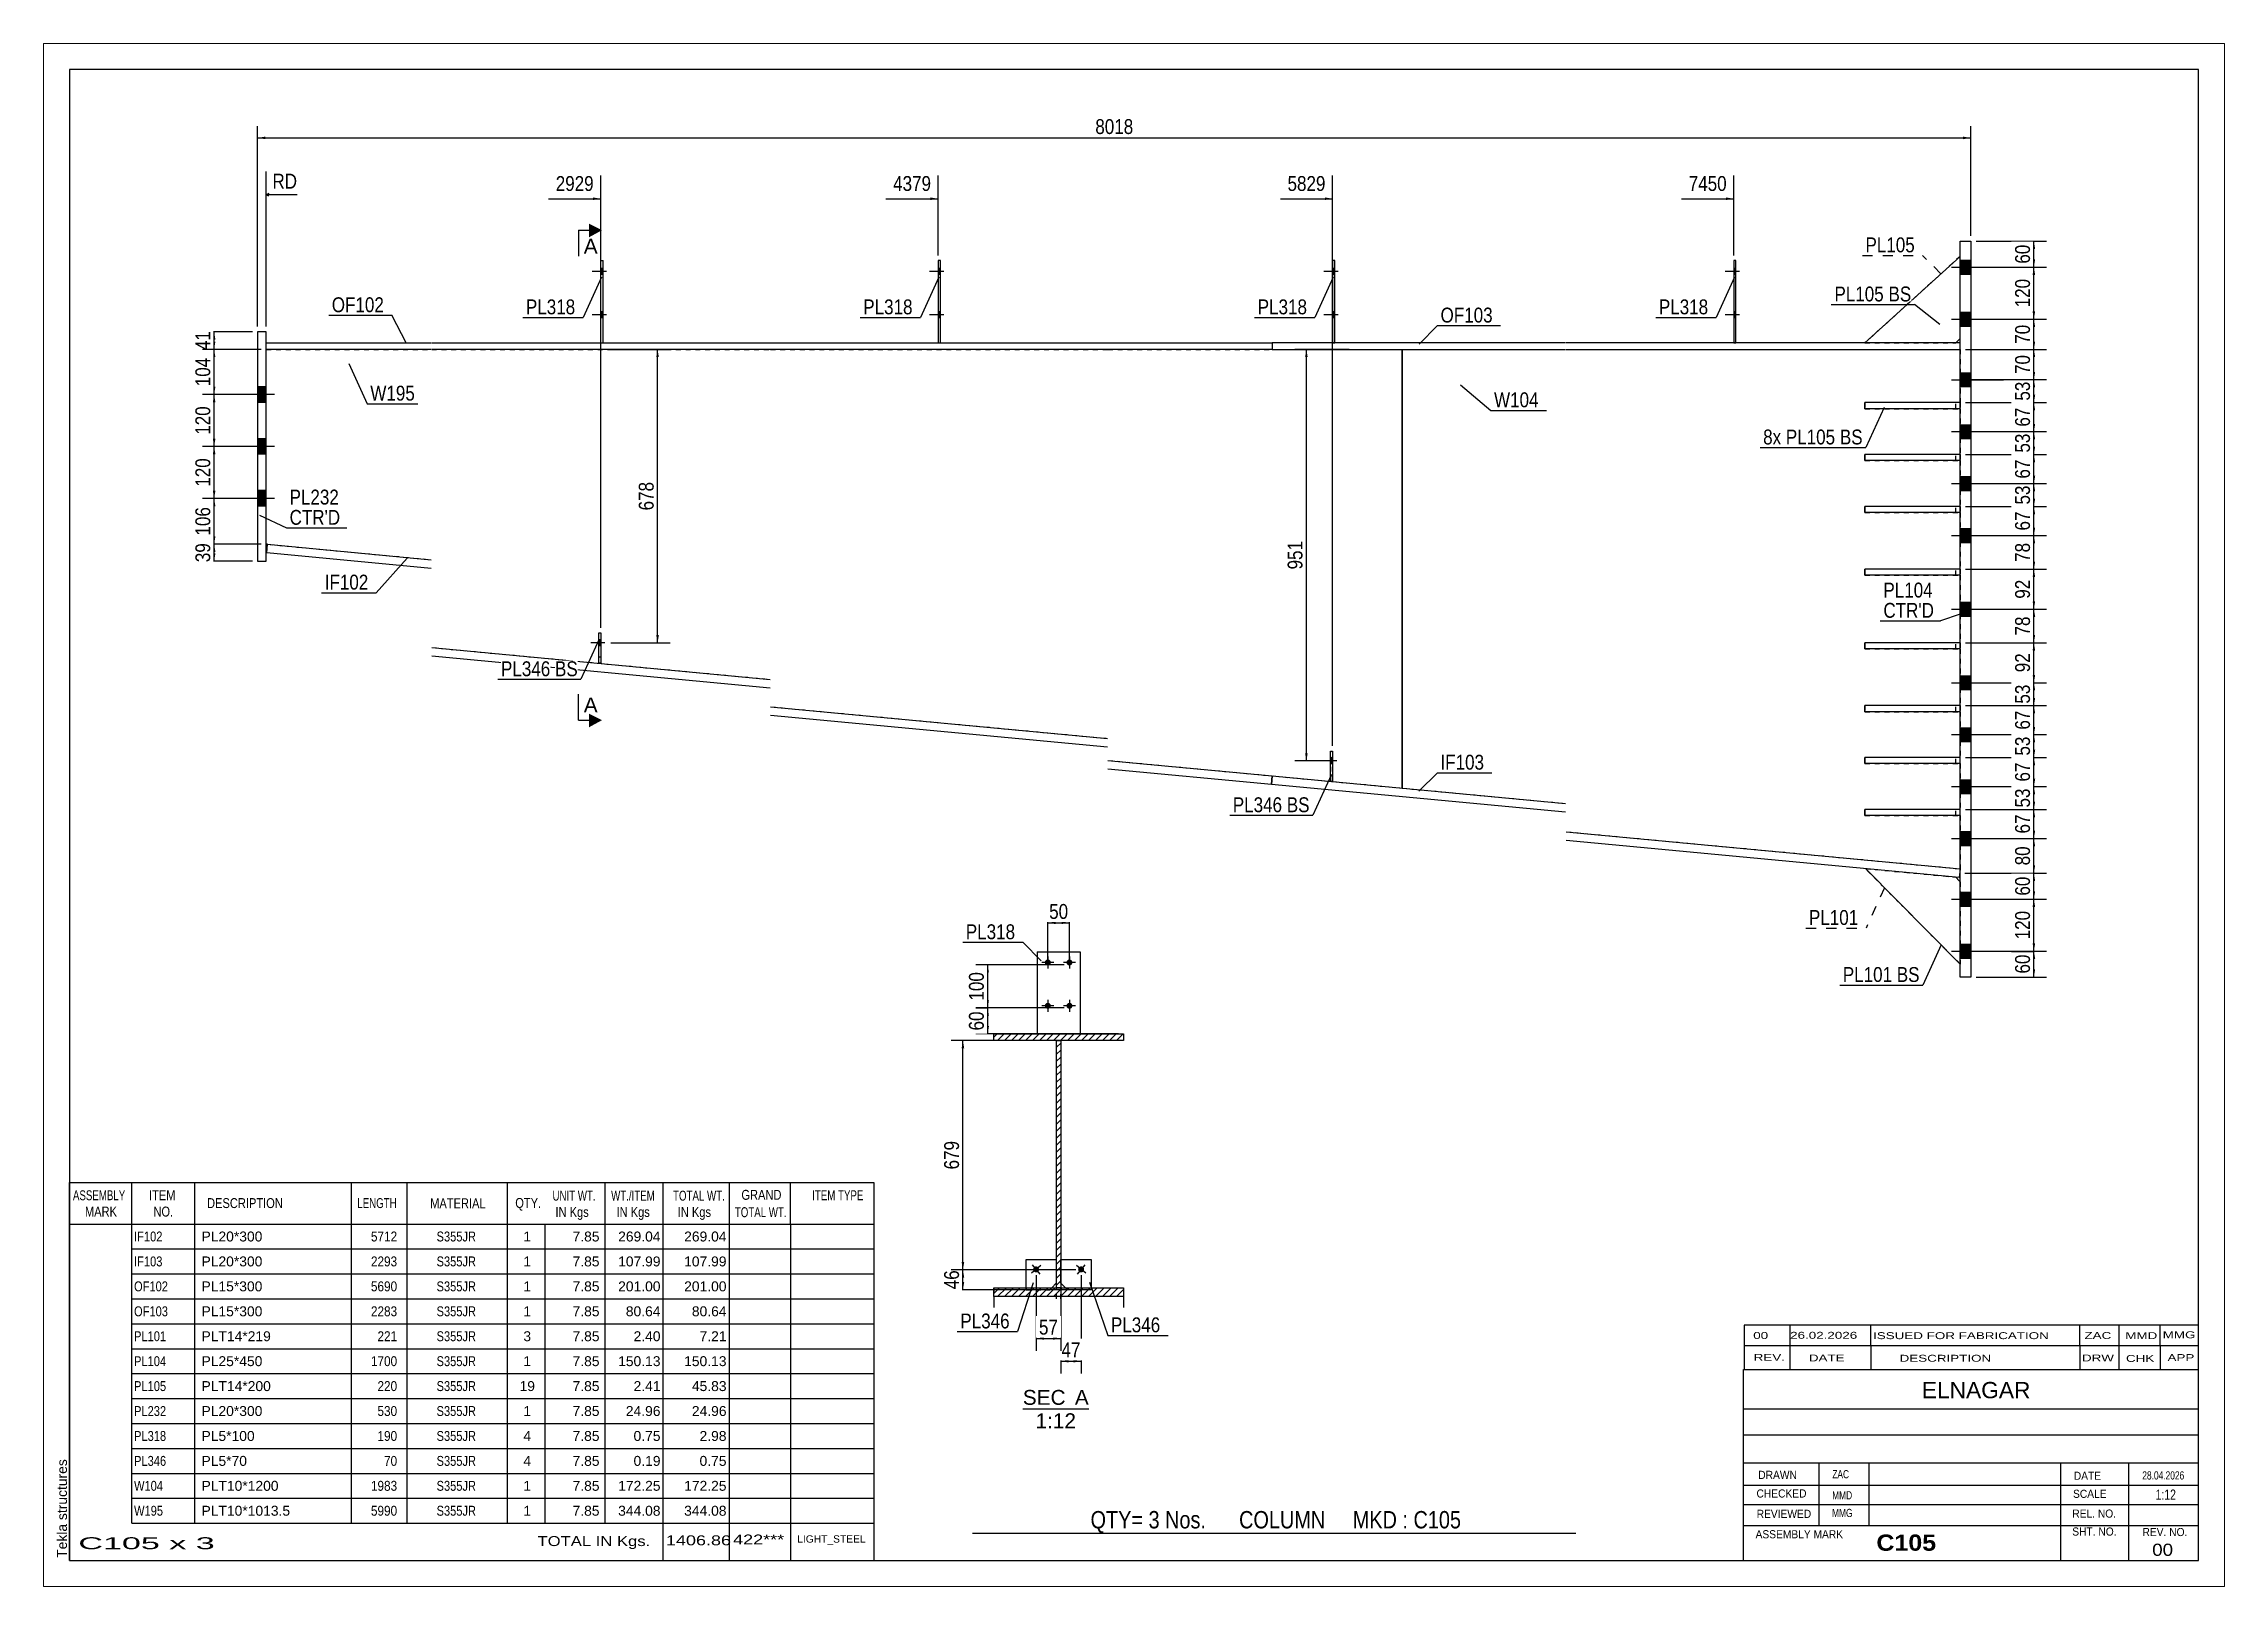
# Paper-space layout 'Layout1' of a CAD drawing. Header units: millimetres. Extents: x 0 to 420, y 0 to 297.
# The model-space entities are those that its viewports show. They can reach past a viewport. Long polylines and large blocks are cut down to what shows.
import ezdxf

# ---------------------------------------------------------------- set-up
doc = ezdxf.new("R2010")
doc.units = ezdxf.units.MM
doc.linetypes.add('DXK_LINE_DOT1', pattern=[1.8814, 0.9407, -0.9407])
doc.linetypes.add('DXK_LINE_DOT2', pattern=[3.9198, 1.9599, -1.9599])
doc.layers.add('Viewport layer', color=7, linetype='Continuous', plot=False)
doc.styles.add('Arial', font='ARIAL.TTF', dxfattribs={"height": 0.2})
doc.styles.add('Arial Bold', font='ARIALBD.TTF', dxfattribs={"height": 0.2})
doc.styles.add('Arial Narrow', font='ARIALN.TTF', dxfattribs={"height": 0.2})

# ---------------------------------------------------------------- blocks, each defined once
blk = doc.blocks.new('Unknown-622979748-1210')
at = {"color": 5, "linetype": 'Continuous'}
for p, q in [((122.53, 130.82), (-287.47, 130.82)), ((-287.47, 130.82), (-287.47, -156.18)), ((122.53, -156.18), (122.53, 130.82)), ((-287.47, -156.18), (122.53, -156.18))]:
    blk.add_line(p, q, dxfattribs=at)
at = {"color": 174, "linetype": 'Continuous', "style": 'Arial'}
blk.add_text('Tekla structures', height=1.9102, rotation=90, dxfattribs=at).set_placement((-287.97, -155.68))
blk = doc.blocks.new('Unknown-622979748-12 - 1256')
at = {"color": 1, "linetype": 'Continuous'}
blk.add_line((-103.88, -126.98), (-91.2, -126.98), dxfattribs=at)
at = {"color": 0, "linetype": 'Continuous'}
blk.add_wipeout([(-95.66, -126.23), (-95.66, -123.23), (-103.88, -123.23), (-103.88, -126.23)], dxfattribs=at)
blk.add_wipeout([(-91.2, -126.23), (-91.2, -123.23), (-93.86, -123.23), (-93.86, -126.23)], dxfattribs=at)
blk.add_wipeout([(-93.65, -130.73), (-93.65, -127.73), (-101.43, -127.73), (-101.43, -130.73)], dxfattribs=at)
at = {"color": 136, "linetype": 'Continuous', "style": 'Arial'}
for s, height, p in [('SEC', 2.865, (-103.88, -126.23)), ('A', 2.87, (-93.86, -126.23)), ('1:12', 2.865, (-101.43, -130.73))]:
    blk.add_text(s, height=height, dxfattribs=at).set_placement(p)
blk = doc.blocks.new('Part-622979748-1729 - 1449')
at = {"color": 2, "linetype": 'Continuous'}
for p, q in [((-55.99, -6.81), (-55.84, -5.15)), ((0.66, -12.14), (-55.99, -6.81)), ((-55.84, -5.15), (0.66, -10.46)), ((0.76, -15.9), (76.64, -23.04)), ((76.48, -24.7), (0.76, -17.58)), ((76.64, -23.04), (76.48, -24.7))]:
    blk.add_line(p, q, dxfattribs=at)
blk = doc.blocks.new('Part-622979748-1527 - 1449')
at = {"color": 2, "linetype": 'Continuous'}
for p, q in [((58.3, 65.54), (58.3, 66.71)), ((76.64, 66.71), (58.3, 66.71)), ((76.64, 65.54), (58.3, 65.54))]:
    blk.add_line(p, q, dxfattribs=at)
at = {"color": 7, "linetype": 'DXK_LINE_DOT1'}
for p, q in [((75.8, 65.54), (75.8, 66.71)), ((76.64, 66.71), (76.64, 65.54))]:
    blk.add_line(p, q, dxfattribs=at)
blk = doc.blocks.new('Part-622979748-1549 - 1449')
at = {"color": 7, "linetype": 'DXK_LINE_DOT1'}
for p, q in [((76.64, 66.71), (58.3, 66.71)), ((58.3, 66.71), (58.3, 65.54)), ((58.3, 65.54), (76.64, 65.54))]:
    blk.add_line(p, q, dxfattribs=at)
blk = doc.blocks.new('Part-622979748-1854 - 1449')
at = {"color": 7, "linetype": 'DXK_LINE_DOT1'}
for p, q in [((76.64, -41.38), (58.38, -23)), ((58.38, -23), (75.81, -24.64)), ((75.81, -24.64), (76.64, -25.55)), ((76.64, -25.55), (76.64, -41.38))]:
    blk.add_line(p, q, dxfattribs=at)
blk = doc.blocks.new('Part-622979748-1483 - 1449')
at = {"color": 2, "linetype": 'Continuous'}
for p, q in [((76.64, 94.87), (58.3, 78.21)), ((75.8, 78.21), (76.64, 79.04))]:
    blk.add_line(p, q, dxfattribs=at)
at = {"color": 7, "linetype": 'DXK_LINE_DOT1'}
for p, q in [((76.64, 79.04), (76.64, 94.87)), ((58.3, 78.21), (75.8, 78.21))]:
    blk.add_line(p, q, dxfattribs=at)
blk = doc.blocks.new('Part-622979748-1680 - 1449')
at = {"color": 2, "linetype": 'Continuous'}
for p, q in [((-43.8, 94.04), (-44.21, 94.04)), ((-44.21, 94.04), (-44.21, 78.21)), ((-43.8, 78.21), (-43.8, 94.04))]:
    blk.add_line(p, q, dxfattribs=at)
at = {"color": 7, "linetype": 'DXK_LINE_DOT1'}
blk.add_line((-44.21, 78.21), (-43.8, 78.21), dxfattribs=at)
blk = doc.blocks.new('Part-622979748-1505 - 1449')
at = {"color": 7, "linetype": 'DXK_LINE_DOT1'}
for p, q in [((76.64, 94.87), (58.3, 78.21)), ((75.8, 78.21), (76.64, 79.04))]:
    blk.add_line(p, q, dxfattribs=at)
blk = doc.blocks.new('Part-622979748-1554 - 1449')
at = {"color": 2, "linetype": 'Continuous'}
for p, q in [((58.3, 55.54), (58.3, 56.71)), ((76.64, 56.71), (58.3, 56.71)), ((76.64, 55.54), (58.3, 55.54))]:
    blk.add_line(p, q, dxfattribs=at)
at = {"color": 7, "linetype": 'DXK_LINE_DOT1'}
for p, q in [((75.8, 55.54), (75.8, 56.71)), ((76.64, 56.71), (76.64, 55.54))]:
    blk.add_line(p, q, dxfattribs=at)
blk = doc.blocks.new('Part-622979748-1751 - 1449')
at = {"color": 2, "linetype": 'Continuous'}
for p, q in [((-249.49, 37.78), (-249.33, 39.43)), ((-249.33, 39.43), (-217.83, 36.47)), ((-217.83, 34.8), (-249.49, 37.78)), ((-217.73, 19.56), (-152.57, 13.43)), ((-152.57, 11.75), (-217.73, 17.88)), ((-152.47, 8.16), (-87.59, 2.06)), ((-87.59, 0.39), (-152.47, 6.49)), ((-87.49, -2.17), (-55.84, -5.15)), ((-55.99, -6.81), (-87.49, -3.84)), ((-55.84, -5.15), (-55.99, -6.81))]:
    blk.add_line(p, q, dxfattribs=at)
blk = doc.blocks.new('Part-622979748-1559 - 1449')
at = {"color": 7, "linetype": 'DXK_LINE_DOT1'}
for p, q in [((76.64, 56.71), (58.3, 56.71)), ((58.3, 56.71), (58.3, 55.54)), ((58.3, 55.54), (76.64, 55.54))]:
    blk.add_line(p, q, dxfattribs=at)
blk = doc.blocks.new('Part-622979748-1883 - 1449')
at = {"color": 2, "linetype": 'Continuous'}
for p, q in [((-249.58, 80.35), (-251.25, 80.35)), ((-251.25, 80.35), (-251.25, 36.18)), ((-249.58, 36.18), (-249.58, 80.35)), ((-251.25, 36.18), (-249.58, 36.18))]:
    blk.add_line(p, q, dxfattribs=at)
blk = doc.blocks.new('Bolt-622979748-1756 - 1449')
at = {"linetype": 'Continuous'}
for points in [[(-184.73, 91.37), (-184.73, 92.54), (-185.15, 92.54), (-185.15, 91.37)], [(-184.73, 91.37), (-184.73, 92.54), (-185.15, 92.54), (-185.15, 91.37)], [(-184.73, 83.04), (-184.73, 84.21), (-185.15, 84.21), (-185.15, 83.04)], [(-184.73, 83.04), (-184.73, 84.21), (-185.15, 84.21), (-185.15, 83.04)]]:
    blk.add_hatch(color=3, dxfattribs=at).paths.add_polyline_path(points)
at = {"color": 3, "linetype": 'Continuous'}
for p, q in [((-184.73, 92.54), (-185.15, 92.54)), ((-184.73, 92.54), (-185.15, 92.54)), ((-184.07, 91.96), (-186.82, 91.96)), ((-184.07, 91.96), (-186.82, 91.96)), ((-184.73, 91.37), (-185.15, 91.37)), ((-184.73, 91.37), (-185.15, 91.37)), ((-184.73, 84.21), (-185.15, 84.21)), ((-184.73, 84.21), (-185.15, 84.21)), ((-184.07, 83.62), (-186.82, 83.62)), ((-184.07, 83.62), (-186.82, 83.62)), ((-184.73, 83.04), (-185.15, 83.04)), ((-184.73, 83.04), (-185.15, 83.04))]:
    blk.add_line(p, q, dxfattribs=at)
blk = doc.blocks.new('Part-622979748-1564 - 1449')
at = {"color": 2, "linetype": 'Continuous'}
for p, q in [((58.3, 45.54), (58.3, 46.71)), ((76.64, 46.71), (58.3, 46.71)), ((76.64, 45.54), (58.3, 45.54))]:
    blk.add_line(p, q, dxfattribs=at)
at = {"color": 7, "linetype": 'DXK_LINE_DOT1'}
for p, q in [((75.8, 45.54), (75.8, 46.71)), ((76.64, 46.71), (76.64, 45.54))]:
    blk.add_line(p, q, dxfattribs=at)
blk = doc.blocks.new('Part-622979748-1569 - 1449')
at = {"color": 7, "linetype": 'DXK_LINE_DOT1'}
for p, q in [((76.64, 46.71), (58.3, 46.71)), ((58.3, 46.71), (58.3, 45.54)), ((58.3, 45.54), (76.64, 45.54))]:
    blk.add_line(p, q, dxfattribs=at)
blk = doc.blocks.new('Part-622979748-1965 - 1449')
at = {"color": 2, "linetype": 'Continuous'}
blk.add_line((-30.84, 76.96), (-30.84, -7.5), dxfattribs=at)
at = {"color": 7, "linetype": 'DXK_LINE_DOT1'}
for p, q in [((-30.84, 76.96), (0.66, 76.96)), ((0.76, 76.96), (76.64, 76.96)), ((76.64, 76.96), (76.64, 66.71)), ((76.64, 65.54), (76.64, 56.71)), ((76.64, 55.54), (76.64, 46.71)), ((76.64, 45.54), (76.64, 34.62)), ((76.64, 33.46), (76.64, 20.46)), ((76.64, 19.29), (76.64, 8.37)), ((76.64, 7.21), (76.64, -1.63)), ((76.64, -2.79), (76.64, -11.63)), ((-30.84, -7.5), (0.66, -10.46)), ((0.76, -15.9), (76.64, -23.04)), ((76.64, -12.79), (76.64, -23.04))]:
    blk.add_line(p, q, dxfattribs=at)
blk = doc.blocks.new('Part-622979748-1574 - 1449')
at = {"color": 2, "linetype": 'Continuous'}
for p, q in [((58.3, 33.46), (58.3, 34.62)), ((76.64, 34.62), (58.3, 34.62)), ((76.64, 33.46), (58.3, 33.46))]:
    blk.add_line(p, q, dxfattribs=at)
at = {"color": 7, "linetype": 'DXK_LINE_DOT1'}
for p, q in [((75.8, 33.46), (75.8, 34.62)), ((76.64, 34.62), (76.64, 33.46))]:
    blk.add_line(p, q, dxfattribs=at)
blk = doc.blocks.new('Part-622979748-1707 - 1449')
at = {"color": 7, "linetype": 'DXK_LINE_DOT1'}
for p, q in [((-249.58, 76.96), (-217.83, 76.96)), ((-249.58, 39.46), (-249.58, 76.96)), ((-217.73, 76.96), (-152.57, 76.96)), ((-152.47, 76.96), (-87.59, 76.96)), ((-87.49, 76.96), (-30.84, 76.96)), ((-249.33, 39.43), (-217.83, 36.47)), ((-217.73, 19.56), (-152.57, 13.43)), ((-152.47, 8.16), (-87.59, 2.06)), ((-87.49, -2.17), (-30.84, -7.5))]:
    blk.add_line(p, q, dxfattribs=at)
at = {"color": 2, "linetype": 'Continuous'}
for p, q in [((-30.84, -7.5), (-30.84, 76.96)), ((-249.33, 39.43), (-249.58, 39.46))]:
    blk.add_line(p, q, dxfattribs=at)
blk = doc.blocks.new('Part-622979748-1579 - 1449')
at = {"color": 7, "linetype": 'DXK_LINE_DOT1'}
for p, q in [((76.64, 34.62), (58.3, 34.62)), ((58.3, 34.62), (58.3, 33.46)), ((58.3, 33.46), (76.64, 33.46))]:
    blk.add_line(p, q, dxfattribs=at)
blk = doc.blocks.new('Part-622979748-1648 - 1449')
at = {"color": 2, "linetype": 'Continuous'}
for p, q in [((-185.57, 16.54), (-185.57, 22.37)), ((-185.57, 22.37), (-185.15, 22.37)), ((-185.15, 22.37), (-185.15, 16.54)), ((-185.15, 16.54), (-185.57, 16.54))]:
    blk.add_line(p, q, dxfattribs=at)
at = {"color": 7, "linetype": 'DXK_LINE_DOT1'}
blk.add_line((-185.57, 17.79), (-185.15, 17.79), dxfattribs=at)
blk = doc.blocks.new('Part-622979748-1584 - 1449')
at = {"color": 2, "linetype": 'Continuous'}
for p, q in [((58.3, 19.29), (58.3, 20.46)), ((76.64, 20.46), (58.3, 20.46)), ((76.64, 19.29), (58.3, 19.29))]:
    blk.add_line(p, q, dxfattribs=at)
at = {"color": 7, "linetype": 'DXK_LINE_DOT1'}
for p, q in [((75.8, 19.29), (75.8, 20.46)), ((76.64, 20.46), (76.64, 19.29))]:
    blk.add_line(p, q, dxfattribs=at)
blk = doc.blocks.new('Part-622979748-1589 - 1449')
at = {"color": 7, "linetype": 'DXK_LINE_DOT1'}
for p, q in [((76.64, 20.46), (58.3, 20.46)), ((58.3, 20.46), (58.3, 19.29)), ((58.3, 19.29), (76.64, 19.29))]:
    blk.add_line(p, q, dxfattribs=at)
blk = doc.blocks.new('Part-622979748-1594 - 1449')
at = {"color": 2, "linetype": 'Continuous'}
for p, q in [((58.3, 7.21), (58.3, 8.37)), ((76.64, 8.37), (58.3, 8.37)), ((76.64, 7.21), (58.3, 7.21))]:
    blk.add_line(p, q, dxfattribs=at)
at = {"color": 7, "linetype": 'DXK_LINE_DOT1'}
for p, q in [((75.8, 7.21), (75.8, 8.37)), ((76.64, 8.37), (76.64, 7.21))]:
    blk.add_line(p, q, dxfattribs=at)
blk = doc.blocks.new('Part-622979748-1921 - 1449')
at = {"color": 2, "linetype": 'Continuous'}
for p, q in [((-44.63, -6.2), (-44.63, -0.36)), ((-44.63, -0.36), (-44.21, -0.36)), ((-44.21, -0.36), (-44.21, -6.2)), ((-44.21, -6.2), (-44.63, -6.2))]:
    blk.add_line(p, q, dxfattribs=at)
blk = doc.blocks.new('Part-622979748-1599 - 1449')
at = {"color": 7, "linetype": 'DXK_LINE_DOT1'}
for p, q in [((76.64, 8.37), (58.3, 8.37)), ((58.3, 8.37), (58.3, 7.21)), ((58.3, 7.21), (76.64, 7.21))]:
    blk.add_line(p, q, dxfattribs=at)
blk = doc.blocks.new('Part-622979748-1604 - 1449')
at = {"color": 2, "linetype": 'Continuous'}
for p, q in [((58.3, -2.79), (58.3, -1.63)), ((76.64, -1.63), (58.3, -1.63)), ((76.64, -2.79), (58.3, -2.79))]:
    blk.add_line(p, q, dxfattribs=at)
at = {"color": 7, "linetype": 'DXK_LINE_DOT1'}
for p, q in [((75.8, -2.79), (75.8, -1.63)), ((76.64, -2.79), (76.64, -1.63))]:
    blk.add_line(p, q, dxfattribs=at)
blk = doc.blocks.new('Part-622979748-1609 - 1449')
at = {"color": 7, "linetype": 'DXK_LINE_DOT1'}
for p, q in [((76.64, -1.63), (58.3, -1.63)), ((58.3, -1.63), (58.3, -2.79)), ((58.3, -2.79), (76.64, -2.79))]:
    blk.add_line(p, q, dxfattribs=at)
blk = doc.blocks.new('Part-622979748-1619 - 1449')
at = {"color": 7, "linetype": 'DXK_LINE_DOT1'}
for p, q in [((76.64, -11.63), (58.3, -11.63)), ((58.3, -11.63), (58.3, -12.79)), ((75.8, -12.79), (75.8, -11.63)), ((76.64, -12.79), (76.64, -11.63)), ((58.3, -12.79), (76.64, -12.79))]:
    blk.add_line(p, q, dxfattribs=at)
blk = doc.blocks.new('Bolt-622979748-1752 - 1449')
at = {"linetype": 'Continuous'}
blk.add_hatch(color=3, dxfattribs=at).paths.add_polyline_path([(-44.21, -2.86), (-44.21, -1.7), (-44.63, -1.7), (-44.63, -2.86)])
at = {"color": 3, "linetype": 'Continuous'}
for p, q in [((-43.42, -2.28), (-46.17, -2.28)), ((-44.21, -1.7), (-44.63, -1.7)), ((-44.21, -2.86), (-44.63, -2.86))]:
    blk.add_line(p, q, dxfattribs=at)
blk = doc.blocks.new('Part-622979748-1624 - 1449')
at = {"color": 2, "linetype": 'Continuous'}
for p, q in [((58.3, -12.79), (58.3, -11.63)), ((76.64, -11.63), (58.3, -11.63)), ((76.64, -12.79), (58.3, -12.79))]:
    blk.add_line(p, q, dxfattribs=at)
blk = doc.blocks.new('Bolt-622979748-1753 - 1449')
at = {"color": 3, "linetype": 'DXK_LINE_DOT2'}
for p, q in [((-43.42, -2.28), (-46.17, -2.28)), ((-44.21, -1.7), (-44.63, -1.7)), ((-44.21, -2.86), (-44.63, -2.86))]:
    blk.add_line(p, q, dxfattribs=at)
blk = doc.blocks.new('Bolt-622979748-1625 - 1449')
at = {"linetype": 'Continuous'}
for points in [[(-43.8, 91.37), (-43.8, 92.54), (-44.21, 92.54), (-44.21, 91.37)], [(-43.8, 91.37), (-43.8, 92.54), (-44.21, 92.54), (-44.21, 91.37)], [(-43.8, 83.04), (-43.8, 84.21), (-44.21, 84.21), (-44.21, 83.04)], [(-43.8, 83.04), (-43.8, 84.21), (-44.21, 84.21), (-44.21, 83.04)]]:
    blk.add_hatch(color=3, dxfattribs=at).paths.add_polyline_path(points)
at = {"color": 3, "linetype": 'Continuous'}
for p, q in [((-43.8, 92.54), (-44.21, 92.54)), ((-43.8, 92.54), (-44.21, 92.54)), ((-43.13, 91.96), (-45.88, 91.96)), ((-43.13, 91.96), (-45.88, 91.96)), ((-43.8, 91.37), (-44.21, 91.37)), ((-43.8, 91.37), (-44.21, 91.37)), ((-43.8, 84.21), (-44.21, 84.21)), ((-43.8, 84.21), (-44.21, 84.21)), ((-43.13, 83.62), (-45.88, 83.62)), ((-43.13, 83.62), (-45.88, 83.62)), ((-43.8, 83.04), (-44.21, 83.04)), ((-43.8, 83.04), (-44.21, 83.04))]:
    blk.add_line(p, q, dxfattribs=at)
blk = doc.blocks.new('Part-622979748-1889 - 1449')
at = {"color": 2, "linetype": 'Continuous'}
for p, q in [((-185.15, 78.21), (-185.15, 94.04)), ((-185.15, 94.04), (-184.73, 94.04)), ((-184.73, 78.21), (-184.73, 94.04))]:
    blk.add_line(p, q, dxfattribs=at)
at = {"color": 7, "linetype": 'DXK_LINE_DOT1'}
blk.add_line((-185.15, 78.21), (-184.73, 78.21), dxfattribs=at)
blk = doc.blocks.new('Bolt-622979748-1754 - 1449')
at = {"linetype": 'Continuous'}
blk.add_hatch(color=3, dxfattribs=at).paths.add_polyline_path([(-185.15, 19.87), (-185.15, 21.04), (-185.57, 21.04), (-185.57, 19.87)])
at = {"color": 3, "linetype": 'Continuous'}
for p, q in [((-185.15, 21.04), (-185.57, 21.04)), ((-184.36, 20.45), (-187.11, 20.45)), ((-185.15, 19.87), (-185.57, 19.87))]:
    blk.add_line(p, q, dxfattribs=at)
blk = doc.blocks.new('Bolt-622979748-1626 - 1449')
at = {"linetype": 'Continuous'}
for points in [[(33.47, 91.37), (33.47, 92.54), (33.05, 92.54), (33.05, 91.37)], [(33.47, 91.37), (33.47, 92.54), (33.05, 92.54), (33.05, 91.37)], [(33.47, 83.04), (33.47, 84.21), (33.05, 84.21), (33.05, 83.04)], [(33.47, 83.04), (33.47, 84.21), (33.05, 84.21), (33.05, 83.04)]]:
    blk.add_hatch(color=3, dxfattribs=at).paths.add_polyline_path(points)
at = {"color": 3, "linetype": 'Continuous'}
for p, q in [((33.47, 92.54), (33.05, 92.54)), ((33.47, 92.54), (33.05, 92.54)), ((34.14, 91.96), (31.39, 91.96)), ((34.14, 91.96), (31.39, 91.96)), ((33.47, 91.37), (33.05, 91.37)), ((33.47, 91.37), (33.05, 91.37)), ((33.47, 84.21), (33.05, 84.21)), ((33.47, 84.21), (33.05, 84.21)), ((34.14, 83.62), (31.39, 83.62)), ((34.14, 83.62), (31.39, 83.62)), ((33.47, 83.04), (33.05, 83.04)), ((33.47, 83.04), (33.05, 83.04))]:
    blk.add_line(p, q, dxfattribs=at)
blk = doc.blocks.new('Part-622979748-1670 - 1449')
at = {"color": 2, "linetype": 'Continuous'}
for p, q in [((-55.84, 78.21), (-55.84, 76.96)), ((0.66, 78.21), (-55.84, 78.21)), ((-55.84, 76.96), (0.66, 76.96)), ((76.64, 78.21), (0.76, 78.21)), ((0.76, 76.96), (76.64, 76.96))]:
    blk.add_line(p, q, dxfattribs=at)
at = {"color": 7, "linetype": 'DXK_LINE_DOT1'}
blk.add_line((76.64, 76.96), (76.64, 78.21), dxfattribs=at)
blk = doc.blocks.new('Part-622979748-1675 - 1449')
at = {"color": 2, "linetype": 'Continuous'}
for p, q in [((-119.76, 94.04), (-120.18, 94.04)), ((-120.18, 94.04), (-120.18, 78.21)), ((-119.76, 78.21), (-119.76, 94.04))]:
    blk.add_line(p, q, dxfattribs=at)
at = {"color": 7, "linetype": 'DXK_LINE_DOT1'}
blk.add_line((-120.18, 78.21), (-119.76, 78.21), dxfattribs=at)
blk = doc.blocks.new('Part-622979748-1685 - 1449')
at = {"color": 2, "linetype": 'Continuous'}
for p, q in [((33.47, 94.04), (33.05, 94.04)), ((33.05, 94.04), (33.05, 78.21)), ((33.47, 78.21), (33.47, 94.04))]:
    blk.add_line(p, q, dxfattribs=at)
at = {"color": 7, "linetype": 'DXK_LINE_DOT1'}
blk.add_line((33.05, 78.21), (33.47, 78.21), dxfattribs=at)
blk = doc.blocks.new('Bolt-622979748-1755 - 1449')
at = {"color": 3, "linetype": 'DXK_LINE_DOT2'}
for p, q in [((-185.15, 21.04), (-185.57, 21.04)), ((-184.36, 20.45), (-187.11, 20.45)), ((-185.15, 19.87), (-185.57, 19.87))]:
    blk.add_line(p, q, dxfattribs=at)
blk = doc.blocks.new('Bolt-622979748-1884 - 1449')
at = {"linetype": 'Continuous'}
for points in [[(-251.25, 69.76), (-251.25, 66.76), (-249.58, 66.76), (-249.58, 69.76)], [(-251.25, 69.76), (-251.25, 66.76), (-249.58, 66.76), (-249.58, 69.76)], [(-251.25, 59.76), (-251.25, 56.76), (-249.58, 56.76), (-249.58, 59.76)], [(-251.25, 59.76), (-251.25, 56.76), (-249.58, 56.76), (-249.58, 59.76)], [(-251.25, 49.76), (-251.25, 46.76), (-249.58, 46.76), (-249.58, 49.76)], [(-251.25, 49.76), (-251.25, 46.76), (-249.58, 46.76), (-249.58, 49.76)]]:
    blk.add_hatch(color=3, dxfattribs=at).paths.add_polyline_path(points)
at = {"color": 3, "linetype": 'Continuous'}
for p, q in [((-249.58, 69.76), (-251.25, 69.76)), ((-249.58, 69.76), (-251.25, 69.76)), ((-248, 68.26), (-251.25, 68.26)), ((-248, 68.26), (-251.25, 68.26)), ((-249.58, 66.76), (-251.25, 66.76)), ((-249.58, 66.76), (-251.25, 66.76)), ((-249.58, 59.76), (-251.25, 59.76)), ((-249.58, 59.76), (-251.25, 59.76)), ((-248, 58.26), (-251.25, 58.26)), ((-248, 58.26), (-251.25, 58.26)), ((-249.58, 56.76), (-251.25, 56.76)), ((-249.58, 56.76), (-251.25, 56.76)), ((-249.58, 49.76), (-251.25, 49.76)), ((-249.58, 49.76), (-251.25, 49.76)), ((-248, 48.26), (-251.25, 48.26)), ((-248, 48.26), (-251.25, 48.26)), ((-249.58, 46.76), (-251.25, 46.76)), ((-249.58, 46.76), (-251.25, 46.76))]:
    blk.add_line(p, q, dxfattribs=at)
blk = doc.blocks.new('Bolt-622979748-1691 - 1449')
at = {"linetype": 'Continuous'}
for points in [[(76.64, 94.12), (76.64, 91.46), (78.72, 91.46), (78.72, 94.12)], [(76.64, 94.12), (76.64, 91.46), (78.72, 91.46), (78.72, 94.12)], [(76.64, 94.12), (76.64, 91.46), (78.72, 91.46), (78.72, 94.12)], [(76.64, 94.12), (76.64, 91.46), (78.72, 91.46), (78.72, 94.12)], [(76.64, 84.12), (76.64, 81.46), (78.72, 81.46), (78.72, 84.12)], [(76.64, 84.12), (76.64, 81.46), (78.72, 81.46), (78.72, 84.12)], [(76.64, 84.12), (76.64, 81.46), (78.72, 81.46), (78.72, 84.12)], [(76.64, 84.12), (76.64, 81.46), (78.72, 81.46), (78.72, 84.12)], [(76.64, 72.46), (76.64, 69.79), (78.72, 69.79), (78.72, 72.46)], [(76.64, 72.46), (76.64, 69.79), (78.72, 69.79), (78.72, 72.46)], [(76.64, 72.46), (76.64, 69.79), (78.72, 69.79), (78.72, 72.46)], [(76.64, 72.46), (76.64, 69.79), (78.72, 69.79), (78.72, 72.46)], [(76.64, 62.46), (76.64, 59.79), (78.72, 59.79), (78.72, 62.46)], [(76.64, 62.46), (76.64, 59.79), (78.72, 59.79), (78.72, 62.46)], [(76.64, 62.46), (76.64, 59.79), (78.72, 59.79), (78.72, 62.46)], [(76.64, 62.46), (76.64, 59.79), (78.72, 59.79), (78.72, 62.46)], [(76.64, 52.46), (76.64, 49.79), (78.72, 49.79), (78.72, 52.46)], [(76.64, 52.46), (76.64, 49.79), (78.72, 49.79), (78.72, 52.46)], [(76.64, 52.46), (76.64, 49.79), (78.72, 49.79), (78.72, 52.46)], [(76.64, 52.46), (76.64, 49.79), (78.72, 49.79), (78.72, 52.46)], [(76.64, 42.46), (76.64, 39.79), (78.72, 39.79), (78.72, 42.46)], [(76.64, 42.46), (76.64, 39.79), (78.72, 39.79), (78.72, 42.46)], [(76.64, 42.46), (76.64, 39.79), (78.72, 39.79), (78.72, 42.46)], [(76.64, 42.46), (76.64, 39.79), (78.72, 39.79), (78.72, 42.46)], [(76.64, 28.29), (76.64, 25.62), (78.72, 25.62), (78.72, 28.29)], [(76.64, 28.29), (76.64, 25.62), (78.72, 25.62), (78.72, 28.29)], [(76.64, 28.29), (76.64, 25.62), (78.72, 25.62), (78.72, 28.29)], [(76.64, 28.29), (76.64, 25.62), (78.72, 25.62), (78.72, 28.29)], [(76.64, 14.12), (76.64, 11.46), (78.72, 11.46), (78.72, 14.12)], [(76.64, 14.12), (76.64, 11.46), (78.72, 11.46), (78.72, 14.12)], [(76.64, 14.12), (76.64, 11.46), (78.72, 11.46), (78.72, 14.12)], [(76.64, 14.12), (76.64, 11.46), (78.72, 11.46), (78.72, 14.12)], [(76.64, 4.12), (76.64, 1.46), (78.72, 1.46), (78.72, 4.12)], [(76.64, 4.12), (76.64, 1.46), (78.72, 1.46), (78.72, 4.12)], [(76.64, 4.12), (76.64, 1.46), (78.72, 1.46), (78.72, 4.12)], [(76.64, 4.12), (76.64, 1.46), (78.72, 1.46), (78.72, 4.12)], [(76.64, -5.88), (76.64, -8.54), (78.72, -8.54), (78.72, -5.88)], [(76.64, -5.88), (76.64, -8.54), (78.72, -8.54), (78.72, -5.88)], [(76.64, -5.88), (76.64, -8.54), (78.72, -8.54), (78.72, -5.88)], [(76.64, -5.88), (76.64, -8.54), (78.72, -8.54), (78.72, -5.88)], [(76.64, -15.88), (76.64, -18.54), (78.72, -18.54), (78.72, -15.88)], [(76.64, -15.88), (76.64, -18.54), (78.72, -18.54), (78.72, -15.88)], [(76.64, -15.88), (76.64, -18.54), (78.72, -18.54), (78.72, -15.88)], [(76.64, -15.88), (76.64, -18.54), (78.72, -18.54), (78.72, -15.88)], [(76.64, -27.54), (76.64, -30.21), (78.72, -30.21), (78.72, -27.54)], [(76.64, -27.54), (76.64, -30.21), (78.72, -30.21), (78.72, -27.54)], [(76.64, -27.54), (76.64, -30.21), (78.72, -30.21), (78.72, -27.54)], [(76.64, -27.54), (76.64, -30.21), (78.72, -30.21), (78.72, -27.54)], [(76.64, -37.54), (76.64, -40.21), (78.72, -40.21), (78.72, -37.54)], [(76.64, -37.54), (76.64, -40.21), (78.72, -40.21), (78.72, -37.54)], [(76.64, -37.54), (76.64, -40.21), (78.72, -40.21), (78.72, -37.54)], [(76.64, -37.54), (76.64, -40.21), (78.72, -40.21), (78.72, -37.54)]]:
    blk.add_hatch(color=3, dxfattribs=at).paths.add_polyline_path(points)
at = {"color": 3, "linetype": 'Continuous'}
for p, q in [((74.99, 92.79), (84.97, 92.79)), ((74.99, 92.79), (84.97, 92.79)), ((74.99, 92.79), (84.97, 92.79)), ((74.99, 92.79), (84.97, 92.79)), ((76.64, 94.12), (78.72, 94.12)), ((76.64, 94.12), (78.72, 94.12)), ((76.64, 94.12), (78.72, 94.12)), ((76.64, 94.12), (78.72, 94.12)), ((76.64, 91.46), (78.72, 91.46)), ((76.64, 91.46), (78.72, 91.46)), ((76.64, 91.46), (78.72, 91.46)), ((76.64, 91.46), (78.72, 91.46)), ((76.64, 84.12), (78.72, 84.12)), ((76.64, 84.12), (78.72, 84.12)), ((76.64, 84.12), (78.72, 84.12)), ((76.64, 84.12), (78.72, 84.12)), ((74.99, 82.79), (84.97, 82.79)), ((74.99, 82.79), (84.97, 82.79)), ((74.99, 82.79), (84.97, 82.79)), ((74.99, 82.79), (84.97, 82.79)), ((76.64, 81.46), (78.72, 81.46)), ((76.64, 81.46), (78.72, 81.46)), ((76.64, 81.46), (78.72, 81.46)), ((76.64, 81.46), (78.72, 81.46)), ((76.64, 72.46), (78.72, 72.46)), ((76.64, 72.46), (78.72, 72.46)), ((76.64, 72.46), (78.72, 72.46)), ((76.64, 72.46), (78.72, 72.46)), ((74.99, 71.12), (84.97, 71.12)), ((74.99, 71.12), (84.97, 71.12)), ((74.99, 71.12), (84.97, 71.12)), ((74.99, 71.12), (84.97, 71.12)), ((76.64, 69.79), (78.72, 69.79)), ((76.64, 69.79), (78.72, 69.79)), ((76.64, 69.79), (78.72, 69.79)), ((76.64, 69.79), (78.72, 69.79)), ((74.99, 61.12), (84.97, 61.12)), ((74.99, 61.12), (84.97, 61.12)), ((74.99, 61.12), (84.97, 61.12)), ((74.99, 61.12), (84.97, 61.12)), ((76.64, 62.46), (78.72, 62.46)), ((76.64, 62.46), (78.72, 62.46)), ((76.64, 62.46), (78.72, 62.46)), ((76.64, 62.46), (78.72, 62.46)), ((76.64, 59.79), (78.72, 59.79)), ((76.64, 59.79), (78.72, 59.79)), ((76.64, 59.79), (78.72, 59.79)), ((76.64, 59.79), (78.72, 59.79)), ((74.99, 51.12), (84.97, 51.12)), ((74.99, 51.12), (84.97, 51.12)), ((74.99, 51.12), (84.97, 51.12)), ((74.99, 51.12), (84.97, 51.12)), ((76.64, 52.46), (78.72, 52.46)), ((76.64, 52.46), (78.72, 52.46)), ((76.64, 52.46), (78.72, 52.46)), ((76.64, 52.46), (78.72, 52.46)), ((76.64, 49.79), (78.72, 49.79)), ((76.64, 49.79), (78.72, 49.79)), ((76.64, 49.79), (78.72, 49.79)), ((76.64, 49.79), (78.72, 49.79)), ((76.64, 42.46), (78.72, 42.46)), ((76.64, 42.46), (78.72, 42.46)), ((76.64, 42.46), (78.72, 42.46)), ((76.64, 42.46), (78.72, 42.46)), ((74.99, 41.12), (84.97, 41.12)), ((74.99, 41.12), (84.97, 41.12)), ((74.99, 41.12), (84.97, 41.12)), ((74.99, 41.12), (84.97, 41.12)), ((76.64, 39.79), (78.72, 39.79)), ((76.64, 39.79), (78.72, 39.79)), ((76.64, 39.79), (78.72, 39.79)), ((76.64, 39.79), (78.72, 39.79)), ((74.99, 26.96), (84.97, 26.96)), ((74.99, 26.96), (84.97, 26.96)), ((74.99, 26.96), (84.97, 26.96)), ((74.99, 26.96), (84.97, 26.96)), ((76.64, 28.29), (78.72, 28.29)), ((76.64, 28.29), (78.72, 28.29)), ((76.64, 28.29), (78.72, 28.29)), ((76.64, 28.29), (78.72, 28.29)), ((76.64, 25.62), (78.72, 25.62)), ((76.64, 25.62), (78.72, 25.62)), ((76.64, 25.62), (78.72, 25.62)), ((76.64, 25.62), (78.72, 25.62)), ((74.99, 12.79), (84.97, 12.79)), ((74.99, 12.79), (84.97, 12.79)), ((74.99, 12.79), (84.97, 12.79)), ((74.99, 12.79), (84.97, 12.79)), ((76.64, 14.12), (78.72, 14.12)), ((76.64, 14.12), (78.72, 14.12)), ((76.64, 14.12), (78.72, 14.12)), ((76.64, 14.12), (78.72, 14.12)), ((76.64, 11.46), (78.72, 11.46)), ((76.64, 11.46), (78.72, 11.46)), ((76.64, 11.46), (78.72, 11.46)), ((76.64, 11.46), (78.72, 11.46)), ((74.99, 2.79), (84.97, 2.79)), ((74.99, 2.79), (84.97, 2.79)), ((74.99, 2.79), (84.97, 2.79)), ((74.99, 2.79), (84.97, 2.79)), ((76.64, 4.12), (78.72, 4.12)), ((76.64, 4.12), (78.72, 4.12)), ((76.64, 4.12), (78.72, 4.12)), ((76.64, 4.12), (78.72, 4.12)), ((76.64, 1.46), (78.72, 1.46)), ((76.64, 1.46), (78.72, 1.46)), ((76.64, 1.46), (78.72, 1.46)), ((76.64, 1.46), (78.72, 1.46)), ((74.99, -7.21), (84.97, -7.21)), ((74.99, -7.21), (84.97, -7.21)), ((74.99, -7.21), (84.97, -7.21)), ((74.99, -7.21), (84.97, -7.21)), ((76.64, -5.88), (78.72, -5.88)), ((76.64, -5.88), (78.72, -5.88)), ((76.64, -5.88), (78.72, -5.88)), ((76.64, -5.88), (78.72, -5.88)), ((76.64, -8.54), (78.72, -8.54)), ((76.64, -8.54), (78.72, -8.54)), ((76.64, -8.54), (78.72, -8.54)), ((76.64, -8.54), (78.72, -8.54)), ((76.64, -15.88), (78.72, -15.88)), ((76.64, -15.88), (78.72, -15.88)), ((76.64, -15.88), (78.72, -15.88)), ((76.64, -15.88), (78.72, -15.88)), ((74.99, -17.21), (84.97, -17.21)), ((74.99, -17.21), (84.97, -17.21)), ((74.99, -17.21), (84.97, -17.21)), ((74.99, -17.21), (84.97, -17.21)), ((76.64, -18.54), (78.72, -18.54)), ((76.64, -18.54), (78.72, -18.54)), ((76.64, -18.54), (78.72, -18.54)), ((76.64, -18.54), (78.72, -18.54)), ((74.99, -28.88), (84.97, -28.88)), ((74.99, -28.88), (84.97, -28.88)), ((74.99, -28.88), (84.97, -28.88)), ((74.99, -28.88), (84.97, -28.88)), ((76.64, -27.54), (78.72, -27.54)), ((76.64, -27.54), (78.72, -27.54)), ((76.64, -27.54), (78.72, -27.54)), ((76.64, -27.54), (78.72, -27.54)), ((76.64, -30.21), (78.72, -30.21)), ((76.64, -30.21), (78.72, -30.21)), ((76.64, -30.21), (78.72, -30.21)), ((76.64, -30.21), (78.72, -30.21)), ((76.64, -37.54), (78.72, -37.54)), ((76.64, -37.54), (78.72, -37.54)), ((76.64, -37.54), (78.72, -37.54)), ((76.64, -37.54), (78.72, -37.54)), ((74.99, -38.88), (84.97, -38.88)), ((74.99, -38.88), (84.97, -38.88)), ((74.99, -38.88), (84.97, -38.88)), ((74.99, -38.88), (84.97, -38.88)), ((76.64, -40.21), (78.72, -40.21)), ((76.64, -40.21), (78.72, -40.21)), ((76.64, -40.21), (78.72, -40.21)), ((76.64, -40.21), (78.72, -40.21))]:
    blk.add_line(p, q, dxfattribs=at)
blk = doc.blocks.new('Bolt-622979748-1757 - 1449')
at = {"linetype": 'Continuous'}
for points in [[(-119.76, 91.37), (-119.76, 92.54), (-120.18, 92.54), (-120.18, 91.37)], [(-119.76, 91.37), (-119.76, 92.54), (-120.18, 92.54), (-120.18, 91.37)], [(-119.76, 83.04), (-119.76, 84.21), (-120.18, 84.21), (-120.18, 83.04)], [(-119.76, 83.04), (-119.76, 84.21), (-120.18, 84.21), (-120.18, 83.04)]]:
    blk.add_hatch(color=3, dxfattribs=at).paths.add_polyline_path(points)
at = {"color": 3, "linetype": 'Continuous'}
for p, q in [((-119.76, 92.54), (-120.18, 92.54)), ((-119.76, 92.54), (-120.18, 92.54)), ((-119.09, 91.96), (-121.84, 91.96)), ((-119.09, 91.96), (-121.84, 91.96)), ((-119.76, 91.37), (-120.18, 91.37)), ((-119.76, 91.37), (-120.18, 91.37)), ((-119.76, 84.21), (-120.18, 84.21)), ((-119.76, 84.21), (-120.18, 84.21)), ((-119.09, 83.62), (-121.84, 83.62)), ((-119.09, 83.62), (-121.84, 83.62)), ((-119.76, 83.04), (-120.18, 83.04)), ((-119.76, 83.04), (-120.18, 83.04))]:
    blk.add_line(p, q, dxfattribs=at)
blk = doc.blocks.new('Part-622979748-1832 - 1449')
at = {"color": 2, "linetype": 'Continuous'}
for p, q in [((76.64, 97.79), (78.72, 97.79)), ((76.64, -43.88), (76.64, 97.79)), ((78.72, 97.79), (78.72, -43.88)), ((78.72, -43.88), (76.64, -43.88))]:
    blk.add_line(p, q, dxfattribs=at)
blk = doc.blocks.new('Part-622979748-1943 - 1449')
at = {"color": 2, "linetype": 'Continuous'}
for p, q in [((-249.58, 76.96), (-249.58, 78.21)), ((-249.58, 78.21), (-217.83, 78.21)), ((-217.83, 76.96), (-249.58, 76.96)), ((-217.73, 78.21), (-152.57, 78.21)), ((-152.57, 76.96), (-217.73, 76.96)), ((-152.47, 78.21), (-87.59, 78.21)), ((-87.59, 76.96), (-152.47, 76.96)), ((-87.49, 78.21), (-55.84, 78.21)), ((-55.84, 76.96), (-87.49, 76.96)), ((-55.84, 78.21), (-55.84, 76.96))]:
    blk.add_line(p, q, dxfattribs=at)
blk = doc.blocks.new('Part-622979748-1911 - 1449')
at = {"color": 7, "linetype": 'DXK_LINE_DOT1'}
for p, q in [((-185.57, 16.54), (-185.57, 22.37)), ((-185.57, 22.37), (-185.15, 22.37)), ((-185.15, 22.37), (-185.15, 16.54)), ((-185.15, 16.54), (-185.57, 16.54))]:
    blk.add_line(p, q, dxfattribs=at)
blk = doc.blocks.new('Part-622979748-1916 - 1449')
at = {"color": 7, "linetype": 'DXK_LINE_DOT1'}
for p, q in [((-44.63, -6.2), (-44.63, -0.36)), ((-44.63, -0.36), (-44.21, -0.36)), ((-44.21, -6.2), (-44.21, -0.36)), ((-44.63, -4.95), (-44.21, -4.95)), ((-44.21, -6.2), (-44.63, -6.2))]:
    blk.add_line(p, q, dxfattribs=at)
blk = doc.blocks.new('Part-622979748-2009 - 1449')
at = {"color": 2, "linetype": 'Continuous'}
for p, q in [((76.64, -41.38), (58.38, -23)), ((75.81, -24.64), (76.64, -25.55))]:
    blk.add_line(p, q, dxfattribs=at)
blk = doc.blocks.new('Bolt-622979748-1295 - 1256')
at = {"linetype": 'Continuous'}
blk.add_hatch(color=3, dxfattribs=at).paths.add_polyline_path([(-100.87, -99.79, -1), (-101.77, -100.53, -1)])
at = {"color": 3, "linetype": 'Continuous'}
for p, q in [((-100.42, -99.42), (-102.22, -100.9)), ((-102.06, -99.26), (-100.58, -101.06))]:
    blk.add_line(p, q, dxfattribs=at)
blk = doc.blocks.new('Part-622979748-1284 - 1256')
at = {"linetype": 'Continuous'}
h = blk.add_hatch(dxfattribs=at)
h.set_pattern_fill('', scale=0.3, style=0, pattern_type=0)
h.set_pattern_definition([(45, (-84.4845, -105.3952), (-0.67352, 0.67352), [])])
h.paths.add_polyline_path([(-109.48, -105.4), (-84.48, -105.4), (-84.48, -103.72), (-109.48, -103.72)])
at = {"color": 7, "linetype": 'DXK_LINE_DOT1'}
for p, q in [((-109.48, -103.72), (-109.48, -105.4)), ((-84.48, -103.72), (-84.48, -105.4))]:
    blk.add_line(p, q, dxfattribs=at)
at = {"color": 2, "linetype": 'Continuous'}
for p, q in [((-109.48, -105.4), (-109.48, -103.72)), ((-109.48, -103.72), (-84.48, -103.72)), ((-84.48, -103.72), (-84.48, -105.4)), ((-109.48, -105.4), (-109.48, -107.52)), ((-84.48, -105.4), (-109.48, -105.4)), ((-84.48, -105.4), (-84.48, -107.52))]:
    blk.add_line(p, q, dxfattribs=at)
blk = doc.blocks.new('Part-622979748-1259 - 1256')
at = {"linetype": 'Continuous'}
h = blk.add_hatch(dxfattribs=at)
h.set_pattern_fill('', scale=0.3, style=0, pattern_type=0)
h.set_pattern_definition([(45, (-84.4845, -56.0794), (-0.67352, 0.67352), [])])
h.paths.add_polyline_path([(-109.48, -56.08), (-84.48, -56.08), (-84.48, -54.83), (-109.48, -54.83)])
at = {"color": 2, "linetype": 'Continuous'}
for p, q in [((-109.48, -56.08), (-109.48, -54.83)), ((-109.48, -54.83), (-84.48, -54.83)), ((-84.48, -56.08), (-109.48, -56.08)), ((-84.48, -54.83), (-84.48, -56.08))]:
    blk.add_line(p, q, dxfattribs=at)
blk = doc.blocks.new('Bolt-622979748-1296 - 1256')
at = {"linetype": 'Continuous'}
blk.add_hatch(color=3, dxfattribs=at).paths.add_polyline_path([(-92.2, -100.53, -1), (-93.1, -99.79, -1)])
at = {"color": 3, "linetype": 'Continuous'}
for p, q in [((-91.75, -100.9), (-93.55, -99.42)), ((-91.91, -99.26), (-93.39, -101.06))]:
    blk.add_line(p, q, dxfattribs=at)
blk = doc.blocks.new('Part-622979748-1288 - 1256')
at = {"linetype": 'Continuous'}
h = blk.add_hatch(dxfattribs=at)
h.set_pattern_fill('', scale=0.3, style=0, pattern_type=0)
h.set_pattern_definition([(45, (-96.5678, -103.7211), (-0.67352, 0.67352), [])])
h.paths.add_polyline_path([(-97.4, -103.72), (-96.57, -103.72), (-96.57, -56.08), (-97.4, -56.08)])
at = {"color": 2, "linetype": 'Continuous'}
for p, q in [((-97.4, -68.58), (-97.4, -56.08)), ((-97.4, -56.08), (-96.57, -56.08)), ((-96.57, -56.08), (-96.57, -68.58)), ((-97.4, -103.72), (-97.4, -68.68)), ((-96.57, -68.68), (-96.57, -103.72)), ((-96.57, -103.72), (-97.4, -103.72))]:
    blk.add_line(p, q, dxfattribs=at)
at = {"color": 7, "linetype": 'DXK_LINE_DOT1'}
for p, q in [((-97.4, -105.85), (-97.4, -103.72)), ((-96.57, -105.85), (-96.57, -103.72))]:
    blk.add_line(p, q, dxfattribs=at)
blk = doc.blocks.new('Bolt-622979748-1294 - 1256')
at = {"linetype": 'Continuous'}
for points in [[(-98.48, -41.08, -1), (-99.65, -41.08, -1)], [(-94.32, -41.08, -1), (-95.48, -41.08, -1)], [(-98.48, -49.41, -1), (-99.65, -49.41, -1)], [(-94.32, -49.41, -1), (-95.48, -49.41, -1)]]:
    blk.add_hatch(color=3, dxfattribs=at).paths.add_polyline_path(points)
at = {"color": 3, "linetype": 'Continuous'}
for p, q in [((-97.9, -41.08), (-100.23, -41.08)), ((-99.07, -39.91), (-99.07, -42.25)), ((-93.73, -41.08), (-96.07, -41.08)), ((-94.9, -39.91), (-94.9, -42.25)), ((-97.9, -49.41), (-100.23, -49.41)), ((-99.07, -48.25), (-99.07, -50.58)), ((-93.73, -49.41), (-96.07, -49.41)), ((-94.9, -48.25), (-94.9, -50.58))]:
    blk.add_line(p, q, dxfattribs=at)
blk = doc.blocks.new('Part-622979748-1323 - 1256')
at = {"color": 2, "linetype": 'Continuous'}
for p, q in [((-96.54, -102.83), (-96.54, -98.24)), ((-96.54, -98.24), (-90.71, -98.24)), ((-90.71, -98.24), (-90.71, -103.72)), ((-96.54, -102.83), (-95.65, -103.72))]:
    blk.add_line(p, q, dxfattribs=at)
at = {"color": 7, "linetype": 'DXK_LINE_DOT1'}
for p, q in [((-95.65, -103.72), (-95.29, -104.08)), ((-90.71, -104.08), (-95.29, -104.08)), ((-90.71, -103.72), (-90.71, -104.08))]:
    blk.add_line(p, q, dxfattribs=at)
blk = doc.blocks.new('Part-622979748-1328 - 1256')
at = {"color": 2, "linetype": 'Continuous'}
for p, q in [((-103.26, -103.72), (-103.26, -98.24)), ((-103.26, -98.24), (-97.43, -98.24)), ((-97.43, -98.24), (-97.43, -102.83)), ((-97.43, -102.83), (-98.32, -103.72))]:
    blk.add_line(p, q, dxfattribs=at)
at = {"color": 7, "linetype": 'DXK_LINE_DOT1'}
for p, q in [((-103.26, -103.72), (-103.26, -104.08)), ((-103.26, -104.08), (-98.68, -104.08)), ((-98.32, -103.72), (-98.68, -104.08))]:
    blk.add_line(p, q, dxfattribs=at)
blk = doc.blocks.new('Part-622979748-1351 - 1256')
at = {"color": 2, "linetype": 'Continuous'}
for p, q in [((-101.15, -39), (-92.82, -39)), ((-101.15, -39), (-101.15, -54.83)), ((-92.82, -39), (-92.82, -54.83))]:
    blk.add_line(p, q, dxfattribs=at)
at = {"color": 7, "linetype": 'DXK_LINE_DOT1'}
blk.add_line((-101.15, -54.83), (-92.82, -54.83), dxfattribs=at)
blk = doc.blocks.new('StraightDimension-622979748-2163 - 1449')
at = {"linetype": 'Continuous'}
for points in [[(90.59, -40.38), (90.84, -38.88), (91.09, -40.38)], [(91.09, -42.38), (90.84, -43.88), (90.59, -42.38)]]:
    blk.add_hatch(color=7, dxfattribs=at).paths.add_polyline_path(points)
at = {"color": 7, "linetype": 'Continuous'}
for p, q in [((79.72, -38.88), (93.24, -38.88)), ((90.84, -43.88), (90.84, -38.88)), ((79.72, -43.88), (93.24, -43.88))]:
    blk.add_line(p, q, dxfattribs=at)
at = {"color": 0}
blk.add_wipeout([(90.69, -38.95), (86.49, -38.95), (86.49, -43.8), (90.69, -43.8)], dxfattribs=at)
at = {"color": 3, "style": 'Arial Narrow'}
blk.add_text('60', height=2.863, rotation=90.0002, dxfattribs=at).set_placement((90.09, -43.2))
blk = doc.blocks.new('StraightDimension-622979748-4360 - 1449')
at = {"linetype": 'Continuous'}
blk.add_hatch(color=7, dxfattribs=at).paths.add_polyline_path([(-121.68, 106.21), (-120.18, 105.96), (-121.68, 105.71)])
at = {"color": 7, "linetype": 'Continuous'}
for p, q in [((-120.18, 95.04), (-120.18, 110.46)), ((-130.24, 105.96), (-120.18, 105.96))]:
    blk.add_line(p, q, dxfattribs=at)
at = {"color": 0}
blk.add_wipeout([(-120.95, 106.86), (-120.95, 111.06), (-129.46, 111.06), (-129.46, 106.86)], dxfattribs=at)
at = {"color": 3, "style": 'Arial Narrow'}
blk.add_text('4379', height=2.863, dxfattribs=at).set_placement((-128.86, 107.46))
blk = doc.blocks.new('StraightDimension-622979748-2287 - 1449')
at = {"linetype": 'Continuous'}
for points in [[(90.59, 18.96), (90.84, 20.46), (91.09, 18.96)], [(91.09, 14.29), (90.84, 12.79), (90.59, 14.29)]]:
    blk.add_hatch(color=7, dxfattribs=at).paths.add_polyline_path(points)
at = {"color": 7, "linetype": 'Continuous'}
for p, q in [((77.64, 20.46), (93.24, 20.46)), ((90.84, 12.79), (90.84, 20.46)), ((77.64, 12.79), (93.24, 12.79))]:
    blk.add_line(p, q, dxfattribs=at)
at = {"color": 0}
blk.add_wipeout([(90.69, 19.05), (86.49, 19.05), (86.49, 14.2), (90.69, 14.2)], dxfattribs=at)
at = {"color": 3, "style": 'Arial Narrow'}
blk.add_text('92', height=2.863, rotation=90.0002, dxfattribs=at).set_placement((90.09, 14.8))
blk = doc.blocks.new('StraightDimension-622979748-4361 - 1449')
at = {"linetype": 'Continuous'}
blk.add_hatch(color=7, dxfattribs=at).paths.add_polyline_path([(-186.65, 106.21), (-185.15, 105.96), (-186.65, 105.71)])
at = {"color": 7, "linetype": 'Continuous'}
for p, q in [((-185.15, 23.37), (-185.15, 110.46)), ((-195.21, 105.96), (-185.15, 105.96))]:
    blk.add_line(p, q, dxfattribs=at)
at = {"color": 0, "linetype": 'Continuous'}
blk.add_wipeout([(-243.05, 107.31), (-243.05, 111.51), (-249, 111.51), (-249, 107.31)], dxfattribs=at)
at = {"color": 7, "linetype": 'Continuous'}
for p, q in [((-249.58, 81.35), (-249.58, 111.21)), ((-249.08, 106.96), (-249.58, 106.71)), ((-249.08, 106.46), (-249.58, 106.71)), ((-243.65, 106.71), (-249.58, 106.71))]:
    blk.add_line(p, q, dxfattribs=at)
at = {"color": 3, "linetype": 'Continuous', "style": 'Arial Narrow'}
blk.add_text('RD', height=2.863, dxfattribs=at).set_placement((-248.4, 107.91))
at = {"color": 0}
blk.add_wipeout([(-185.93, 106.86), (-185.93, 111.06), (-194.44, 111.06), (-194.44, 106.86)], dxfattribs=at)
at = {"color": 3, "style": 'Arial Narrow'}
blk.add_text('2929', height=2.863, dxfattribs=at).set_placement((-193.84, 107.46))
blk = doc.blocks.new('StraightDimension-622979748-4359 - 1449')
at = {"linetype": 'Continuous'}
blk.add_hatch(color=7, dxfattribs=at).paths.add_polyline_path([(-45.71, 106.21), (-44.21, 105.96), (-45.71, 105.71)])
at = {"color": 7, "linetype": 'Continuous'}
for p, q in [((-44.21, 0.64), (-44.21, 110.46)), ((-54.27, 105.96), (-44.21, 105.96))]:
    blk.add_line(p, q, dxfattribs=at)
at = {"color": 0}
blk.add_wipeout([(-44.99, 106.86), (-44.99, 111.06), (-53.5, 111.06), (-53.5, 106.86)], dxfattribs=at)
at = {"color": 3, "style": 'Arial Narrow'}
blk.add_text('5829', height=2.863, dxfattribs=at).set_placement((-52.9, 107.46))
blk = doc.blocks.new('StraightDimension-622979748-2323 - 1449')
at = {"linetype": 'Continuous'}
for points in [[(90.59, -3.13), (90.84, -1.63), (91.09, -3.13)], [(91.09, -5.71), (90.84, -7.21), (90.59, -5.71)]]:
    blk.add_hatch(color=7, dxfattribs=at).paths.add_polyline_path(points)
at = {"color": 7, "linetype": 'Continuous'}
for p, q in [((77.64, -1.63), (93.24, -1.63)), ((90.84, -7.21), (90.84, -1.63)), ((77.64, -7.21), (93.24, -7.21))]:
    blk.add_line(p, q, dxfattribs=at)
at = {"color": 0}
blk.add_wipeout([(90.69, -1.99), (86.49, -1.99), (86.49, -6.85), (90.69, -6.85)], dxfattribs=at)
at = {"color": 3, "style": 'Arial Narrow'}
blk.add_text('67', height=2.863, rotation=90.0002, dxfattribs=at).set_placement((90.09, -6.24))
blk = doc.blocks.new('StraightDimension-622979748-2105 - 1449')
at = {"linetype": 'Continuous'}
for points in [[(-259.88, 78.85), (-259.63, 80.35), (-259.38, 78.85)], [(-259.38, 78.46), (-259.63, 76.96), (-259.88, 78.46)]]:
    blk.add_hatch(color=7, dxfattribs=at).paths.add_polyline_path(points)
at = {"color": 7, "linetype": 'Continuous'}
for p, q in [((-252.25, 80.35), (-261.88, 80.35)), ((-259.63, 76.96), (-259.63, 80.35)), ((-250.58, 76.96), (-261.88, 76.96))]:
    blk.add_line(p, q, dxfattribs=at)
at = {"color": 0}
blk.add_wipeout([(-259.78, 81.08), (-263.98, 81.08), (-263.98, 76.22), (-259.78, 76.22)], dxfattribs=at)
at = {"color": 3, "style": 'Arial Narrow'}
blk.add_text('41', height=2.863, rotation=90.0002, dxfattribs=at).set_placement((-260.38, 76.82))
blk = doc.blocks.new('StraightDimension-622979748-2021 - 1449')
at = {"linetype": 'Continuous'}
for points in [[(-259.88, 66.76), (-259.63, 68.26), (-259.38, 66.76)], [(-259.38, 59.76), (-259.63, 58.26), (-259.88, 59.76)]]:
    blk.add_hatch(color=7, dxfattribs=at).paths.add_polyline_path(points)
at = {"color": 7, "linetype": 'Continuous'}
for p, q in [((-250.58, 68.26), (-261.88, 68.26)), ((-259.63, 58.26), (-259.63, 68.26)), ((-250.58, 58.26), (-261.88, 58.26))]:
    blk.add_line(p, q, dxfattribs=at)
at = {"color": 0}
blk.add_wipeout([(-259.78, 66.6), (-263.98, 66.6), (-263.98, 59.92), (-259.78, 59.92)], dxfattribs=at)
at = {"color": 3, "style": 'Arial Narrow'}
blk.add_text('120', height=2.863, rotation=90.0002, dxfattribs=at).set_placement((-260.38, 60.52))
blk = doc.blocks.new('StraightDimension-622979748-2040 - 1449')
at = {"linetype": 'Continuous'}
for points in [[(-259.88, 75.46), (-259.63, 76.96), (-259.38, 75.46)], [(-259.38, 69.76), (-259.63, 68.26), (-259.88, 69.76)]]:
    blk.add_hatch(color=7, dxfattribs=at).paths.add_polyline_path(points)
at = {"color": 7, "linetype": 'Continuous'}
for p, q in [((-250.58, 76.96), (-261.88, 76.96)), ((-259.63, 68.26), (-259.63, 76.96)), ((-250.58, 68.26), (-261.88, 68.26))]:
    blk.add_line(p, q, dxfattribs=at)
at = {"color": 0}
blk.add_wipeout([(-259.78, 75.95), (-263.98, 75.95), (-263.98, 69.27), (-259.78, 69.27)], dxfattribs=at)
at = {"color": 3, "style": 'Arial Narrow'}
blk.add_text('104', height=2.863, rotation=90.0002, dxfattribs=at).set_placement((-260.38, 69.87))
blk = doc.blocks.new('StraightDimension-622979748-2057 - 1449')
at = {"linetype": 'Continuous'}
for points in [[(-259.88, 46.76), (-259.63, 48.26), (-259.38, 46.76)], [(-259.38, 40.96), (-259.63, 39.46), (-259.88, 40.96)]]:
    blk.add_hatch(color=7, dxfattribs=at).paths.add_polyline_path(points)
at = {"color": 7, "linetype": 'Continuous'}
for p, q in [((-250.58, 48.26), (-261.88, 48.26)), ((-259.63, 39.46), (-259.63, 48.26)), ((-250.58, 39.46), (-261.88, 39.46))]:
    blk.add_line(p, q, dxfattribs=at)
at = {"color": 0}
blk.add_wipeout([(-259.78, 47.2), (-263.98, 47.2), (-263.98, 40.52), (-259.78, 40.52)], dxfattribs=at)
at = {"color": 3, "style": 'Arial Narrow'}
blk.add_text('106', height=2.863, rotation=90.0002, dxfattribs=at).set_placement((-260.38, 41.12))
blk = doc.blocks.new('StraightDimension-622979748-2078 - 1449')
at = {"linetype": 'Continuous'}
for points in [[(-259.88, 56.76), (-259.63, 58.26), (-259.38, 56.76)], [(-259.38, 49.76), (-259.63, 48.26), (-259.88, 49.76)]]:
    blk.add_hatch(color=7, dxfattribs=at).paths.add_polyline_path(points)
at = {"color": 7, "linetype": 'Continuous'}
for p, q in [((-250.58, 58.26), (-261.88, 58.26)), ((-259.63, 48.26), (-259.63, 58.26)), ((-250.58, 48.26), (-261.88, 48.26))]:
    blk.add_line(p, q, dxfattribs=at)
at = {"color": 0}
blk.add_wipeout([(-259.78, 56.6), (-263.98, 56.6), (-263.98, 49.92), (-259.78, 49.92)], dxfattribs=at)
at = {"color": 3, "style": 'Arial Narrow'}
blk.add_text('120', height=2.863, rotation=90.0002, dxfattribs=at).set_placement((-260.38, 50.52))
blk = doc.blocks.new('StraightDimension-622979748-2095 - 1449')
at = {"linetype": 'Continuous'}
for points in [[(-259.88, 37.96), (-259.63, 39.46), (-259.38, 37.96)], [(-259.38, 37.68), (-259.63, 36.18), (-259.88, 37.68)]]:
    blk.add_hatch(color=7, dxfattribs=at).paths.add_polyline_path(points)
at = {"color": 7, "linetype": 'Continuous'}
for p, q in [((-250.58, 39.46), (-261.88, 39.46)), ((-259.63, 36.18), (-259.63, 39.46)), ((-252.25, 36.18), (-261.88, 36.18))]:
    blk.add_line(p, q, dxfattribs=at)
at = {"color": 0}
blk.add_wipeout([(-259.78, 40.25), (-263.98, 40.25), (-263.98, 35.39), (-259.78, 35.39)], dxfattribs=at)
at = {"color": 3, "style": 'Arial Narrow'}
blk.add_text('39', height=2.863, rotation=90.0002, dxfattribs=at).set_placement((-260.38, 35.99))
blk = doc.blocks.new('StraightDimension-622979748-2125 - 1449')
at = {"linetype": 'Continuous'}
for points in [[(-249.75, 117.42), (-251.25, 117.67), (-249.75, 117.92)], [(77.22, 117.92), (78.72, 117.67), (77.22, 117.42)]]:
    blk.add_hatch(color=7, dxfattribs=at).paths.add_polyline_path(points)
at = {"color": 7, "linetype": 'Continuous'}
for p, q in [((-251.25, 81.35), (-251.25, 119.92)), ((-251.25, 117.67), (78.72, 117.67)), ((78.72, 98.79), (78.72, 119.92))]:
    blk.add_line(p, q, dxfattribs=at)
at = {"color": 0}
blk.add_wipeout([(-82.01, 117.82), (-82.01, 122.02), (-90.52, 122.02), (-90.52, 117.82)], dxfattribs=at)
at = {"color": 3, "style": 'Arial Narrow'}
blk.add_text('8018', height=2.863, dxfattribs=at).set_placement((-89.92, 118.42))
blk = doc.blocks.new('StraightDimension-622979748-2134 - 1449')
at = {"linetype": 'Continuous'}
for points in [[(90.59, 96.29), (90.84, 97.79), (91.09, 96.29)], [(91.09, 94.29), (90.84, 92.79), (90.59, 94.29)]]:
    blk.add_hatch(color=7, dxfattribs=at).paths.add_polyline_path(points)
at = {"color": 7, "linetype": 'Continuous'}
for p, q in [((79.72, 97.79), (93.24, 97.79)), ((90.84, 92.79), (90.84, 97.79)), ((77.64, 92.79), (93.24, 92.79))]:
    blk.add_line(p, q, dxfattribs=at)
at = {"color": 0}
blk.add_wipeout([(90.69, 97.72), (86.49, 97.72), (86.49, 92.86), (90.69, 92.86)], dxfattribs=at)
at = {"color": 3, "style": 'Arial Narrow'}
blk.add_text('60', height=2.863, rotation=90.0002, dxfattribs=at).set_placement((90.09, 93.46))
blk = doc.blocks.new('StraightDimension-622979748-2147 - 1449')
at = {"linetype": 'Continuous'}
for points in [[(90.59, 91.29), (90.84, 92.79), (91.09, 91.29)], [(91.09, 84.28), (90.84, 82.78), (90.59, 84.28)]]:
    blk.add_hatch(color=7, dxfattribs=at).paths.add_polyline_path(points)
at = {"color": 7, "linetype": 'Continuous'}
for p, q in [((77.64, 92.79), (93.24, 92.79)), ((90.84, 82.78), (90.84, 92.79)), ((77.64, 82.78), (93.24, 82.78))]:
    blk.add_line(p, q, dxfattribs=at)
at = {"color": 0}
blk.add_wipeout([(90.69, 91.13), (86.49, 91.13), (86.49, 84.45), (90.69, 84.45)], dxfattribs=at)
at = {"color": 3, "style": 'Arial Narrow'}
blk.add_text('120', height=2.863, rotation=90.0002, dxfattribs=at).set_placement((90.09, 85.05))
blk = doc.blocks.new('StraightDimension-622979748-2169 - 1449')
at = {"linetype": 'Continuous'}
for points in [[(90.59, -30.38), (90.84, -28.88), (91.09, -30.38)], [(91.09, -37.38), (90.84, -38.88), (90.59, -37.38)]]:
    blk.add_hatch(color=7, dxfattribs=at).paths.add_polyline_path(points)
at = {"color": 7, "linetype": 'Continuous'}
for p, q in [((77.64, -28.88), (93.24, -28.88)), ((90.84, -38.88), (90.84, -28.88)), ((79.72, -38.88), (93.24, -38.88))]:
    blk.add_line(p, q, dxfattribs=at)
at = {"color": 0}
blk.add_wipeout([(90.69, -30.54), (86.49, -30.54), (86.49, -37.22), (90.69, -37.22)], dxfattribs=at)
at = {"color": 3, "style": 'Arial Narrow'}
blk.add_text('120', height=2.863, rotation=90.0002, dxfattribs=at).set_placement((90.09, -36.62))
blk = doc.blocks.new('StraightDimension-622979748-2178 - 1449')
at = {"linetype": 'Continuous'}
for points in [[(90.59, 45.21), (90.84, 46.71), (91.09, 45.21)], [(91.09, 42.62), (90.84, 41.12), (90.59, 42.62)]]:
    blk.add_hatch(color=7, dxfattribs=at).paths.add_polyline_path(points)
at = {"color": 7, "linetype": 'Continuous'}
for p, q in [((77.64, 46.71), (93.24, 46.71)), ((90.84, 41.12), (90.84, 46.71)), ((77.64, 41.12), (93.24, 41.12))]:
    blk.add_line(p, q, dxfattribs=at)
at = {"color": 0}
blk.add_wipeout([(90.69, 46.34), (86.49, 46.34), (86.49, 41.49), (90.69, 41.49)], dxfattribs=at)
at = {"color": 3, "style": 'Arial Narrow'}
blk.add_text('67', height=2.863, rotation=90.0002, dxfattribs=at).set_placement((90.09, 42.09))
blk = doc.blocks.new('StraightDimension-622979748-2188 - 1449')
at = {"linetype": 'Continuous'}
for points in [[(90.59, 49.62), (90.84, 51.12), (91.09, 49.62)], [(91.09, 48.21), (90.84, 46.71), (90.59, 48.21)]]:
    blk.add_hatch(color=7, dxfattribs=at).paths.add_polyline_path(points)
at = {"color": 7, "linetype": 'Continuous'}
for p, q in [((77.64, 51.12), (93.24, 51.12)), ((90.84, 46.71), (90.84, 51.12)), ((77.64, 46.71), (93.24, 46.71))]:
    blk.add_line(p, q, dxfattribs=at)
at = {"color": 0}
blk.add_wipeout([(90.69, 51.34), (86.49, 51.34), (86.49, 46.49), (90.69, 46.49)], dxfattribs=at)
at = {"color": 3, "style": 'Arial Narrow'}
blk.add_text('53', height=2.863, rotation=90.0002, dxfattribs=at).set_placement((90.09, 47.09))
blk = doc.blocks.new('StraightDimension-622979748-2197 - 1449')
at = {"linetype": 'Continuous'}
for points in [[(90.59, 55.21), (90.84, 56.71), (91.09, 55.21)], [(91.09, 52.62), (90.84, 51.12), (90.59, 52.62)]]:
    blk.add_hatch(color=7, dxfattribs=at).paths.add_polyline_path(points)
at = {"color": 7, "linetype": 'Continuous'}
for p, q in [((77.64, 56.71), (93.24, 56.71)), ((90.84, 51.12), (90.84, 56.71)), ((77.64, 51.12), (93.24, 51.12))]:
    blk.add_line(p, q, dxfattribs=at)
at = {"color": 0}
blk.add_wipeout([(90.69, 56.34), (86.49, 56.34), (86.49, 51.49), (90.69, 51.49)], dxfattribs=at)
at = {"color": 3, "style": 'Arial Narrow'}
blk.add_text('67', height=2.863, rotation=90.0002, dxfattribs=at).set_placement((90.09, 52.09))
blk = doc.blocks.new('StraightDimension-622979748-2206 - 1449')
at = {"linetype": 'Continuous'}
for points in [[(90.59, 59.62), (90.84, 61.12), (91.09, 59.62)], [(91.09, 58.21), (90.84, 56.71), (90.59, 58.21)]]:
    blk.add_hatch(color=7, dxfattribs=at).paths.add_polyline_path(points)
at = {"color": 7, "linetype": 'Continuous'}
for p, q in [((77.64, 61.12), (93.24, 61.12)), ((90.84, 56.71), (90.84, 61.12)), ((77.64, 56.71), (93.24, 56.71))]:
    blk.add_line(p, q, dxfattribs=at)
at = {"color": 0}
blk.add_wipeout([(90.69, 61.34), (86.49, 61.34), (86.49, 56.49), (90.69, 56.49)], dxfattribs=at)
at = {"color": 3, "style": 'Arial Narrow'}
blk.add_text('53', height=2.863, rotation=90.0002, dxfattribs=at).set_placement((90.09, 57.09))
blk = doc.blocks.new('StraightDimension-622979748-2215 - 1449')
at = {"linetype": 'Continuous'}
for points in [[(90.59, 65.21), (90.84, 66.71), (91.09, 65.21)], [(91.09, 62.62), (90.84, 61.12), (90.59, 62.62)]]:
    blk.add_hatch(color=7, dxfattribs=at).paths.add_polyline_path(points)
at = {"color": 7, "linetype": 'Continuous'}
for p, q in [((77.64, 66.71), (93.24, 66.71)), ((90.84, 61.12), (90.84, 66.71)), ((77.64, 61.12), (93.24, 61.12))]:
    blk.add_line(p, q, dxfattribs=at)
at = {"color": 0}
blk.add_wipeout([(90.69, 66.34), (86.49, 66.34), (86.49, 61.49), (90.69, 61.49)], dxfattribs=at)
at = {"color": 3, "style": 'Arial Narrow'}
blk.add_text('67', height=2.863, rotation=90.0002, dxfattribs=at).set_placement((90.09, 62.09))
blk = doc.blocks.new('StraightDimension-622979748-2224 - 1449')
at = {"linetype": 'Continuous'}
for points in [[(90.59, 69.63), (90.84, 71.13), (91.09, 69.63)], [(91.09, 68.21), (90.84, 66.71), (90.59, 68.21)]]:
    blk.add_hatch(color=7, dxfattribs=at).paths.add_polyline_path(points)
at = {"color": 7, "linetype": 'Continuous'}
for p, q in [((77.64, 71.13), (93.24, 71.13)), ((90.84, 66.71), (90.84, 71.13)), ((77.64, 66.71), (93.24, 66.71))]:
    blk.add_line(p, q, dxfattribs=at)
at = {"color": 0}
blk.add_wipeout([(90.69, 71.35), (86.49, 71.35), (86.49, 66.49), (90.69, 66.49)], dxfattribs=at)
at = {"color": 3, "style": 'Arial Narrow'}
blk.add_text('53', height=2.863, rotation=90.0002, dxfattribs=at).set_placement((90.09, 67.09))
blk = doc.blocks.new('StraightDimension-622979748-2236 - 1449')
at = {"linetype": 'Continuous'}
for points in [[(90.59, 75.46), (90.84, 76.96), (91.09, 75.46)], [(91.09, 72.63), (90.84, 71.13), (90.59, 72.63)]]:
    blk.add_hatch(color=7, dxfattribs=at).paths.add_polyline_path(points)
at = {"color": 7, "linetype": 'Continuous'}
for p, q in [((77.64, 76.96), (93.24, 76.96)), ((90.84, 71.13), (90.84, 76.96)), ((77.64, 71.13), (93.24, 71.13))]:
    blk.add_line(p, q, dxfattribs=at)
at = {"color": 0}
blk.add_wipeout([(90.69, 76.47), (86.49, 76.47), (86.49, 71.62), (90.69, 71.62)], dxfattribs=at)
at = {"color": 3, "style": 'Arial Narrow'}
blk.add_text('70', height=2.863, rotation=90.0002, dxfattribs=at).set_placement((90.09, 72.22))
blk = doc.blocks.new('StraightDimension-622979748-2243 - 1449')
at = {"linetype": 'Continuous'}
for points in [[(90.59, 81.28), (90.84, 82.78), (91.09, 81.28)], [(91.09, 78.46), (90.84, 76.96), (90.59, 78.46)]]:
    blk.add_hatch(color=7, dxfattribs=at).paths.add_polyline_path(points)
at = {"color": 7, "linetype": 'Continuous'}
for p, q in [((77.64, 82.78), (93.24, 82.78)), ((90.84, 76.96), (90.84, 82.78)), ((77.64, 76.96), (93.24, 76.96))]:
    blk.add_line(p, q, dxfattribs=at)
at = {"color": 0}
blk.add_wipeout([(90.69, 82.3), (86.49, 82.3), (86.49, 77.44), (90.69, 77.44)], dxfattribs=at)
at = {"color": 3, "style": 'Arial Narrow'}
blk.add_text('70', height=2.863, rotation=90.0002, dxfattribs=at).set_placement((90.09, 78.04))
blk = doc.blocks.new('StraightDimension-622979748-2250 - 1449')
at = {"linetype": 'Continuous'}
for points in [[(90.59, 39.62), (90.84, 41.12), (91.09, 39.62)], [(91.09, 36.12), (90.84, 34.62), (90.59, 36.12)]]:
    blk.add_hatch(color=7, dxfattribs=at).paths.add_polyline_path(points)
at = {"color": 7, "linetype": 'Continuous'}
for p, q in [((77.64, 41.12), (93.24, 41.12)), ((90.84, 34.62), (90.84, 41.12)), ((77.64, 34.62), (93.24, 34.62))]:
    blk.add_line(p, q, dxfattribs=at)
at = {"color": 0}
blk.add_wipeout([(90.69, 40.3), (86.49, 40.3), (86.49, 35.45), (90.69, 35.45)], dxfattribs=at)
at = {"color": 3, "style": 'Arial Narrow'}
blk.add_text('78', height=2.863, rotation=90.0002, dxfattribs=at).set_placement((90.09, 36.05))
blk = doc.blocks.new('StraightDimension-622979748-2259 - 1449')
at = {"linetype": 'Continuous'}
for points in [[(90.59, 33.12), (90.84, 34.62), (91.09, 33.12)], [(91.09, 28.46), (90.84, 26.96), (90.59, 28.46)]]:
    blk.add_hatch(color=7, dxfattribs=at).paths.add_polyline_path(points)
at = {"color": 7, "linetype": 'Continuous'}
for p, q in [((77.64, 34.62), (93.24, 34.62)), ((90.84, 26.96), (90.84, 34.62)), ((77.64, 26.96), (93.24, 26.96))]:
    blk.add_line(p, q, dxfattribs=at)
at = {"color": 0}
blk.add_wipeout([(90.69, 33.22), (86.49, 33.22), (86.49, 28.36), (90.69, 28.36)], dxfattribs=at)
at = {"color": 3, "style": 'Arial Narrow'}
blk.add_text('92', height=2.863, rotation=90.0002, dxfattribs=at).set_placement((90.09, 28.96))
blk = doc.blocks.new('StraightDimension-622979748-2273 - 1449')
at = {"linetype": 'Continuous'}
for points in [[(90.59, 25.46), (90.84, 26.96), (91.09, 25.46)], [(91.09, 21.96), (90.84, 20.46), (90.59, 21.96)]]:
    blk.add_hatch(color=7, dxfattribs=at).paths.add_polyline_path(points)
at = {"color": 7, "linetype": 'Continuous'}
for p, q in [((77.64, 26.96), (93.24, 26.96)), ((90.84, 20.46), (90.84, 26.96)), ((77.64, 20.46), (93.24, 20.46))]:
    blk.add_line(p, q, dxfattribs=at)
at = {"color": 0}
blk.add_wipeout([(90.69, 26.14), (86.49, 26.14), (86.49, 21.28), (90.69, 21.28)], dxfattribs=at)
at = {"color": 3, "style": 'Arial Narrow'}
blk.add_text('78', height=2.863, rotation=90.0002, dxfattribs=at).set_placement((90.09, 21.88))
blk = doc.blocks.new('StraightDimension-622979748-2296 - 1449')
at = {"linetype": 'Continuous'}
for points in [[(90.59, 11.29), (90.84, 12.79), (91.09, 11.29)], [(91.09, 9.87), (90.84, 8.37), (90.59, 9.87)]]:
    blk.add_hatch(color=7, dxfattribs=at).paths.add_polyline_path(points)
at = {"color": 7, "linetype": 'Continuous'}
for p, q in [((77.64, 12.79), (93.24, 12.79)), ((90.84, 8.37), (90.84, 12.79)), ((77.64, 8.37), (93.24, 8.37))]:
    blk.add_line(p, q, dxfattribs=at)
at = {"color": 0}
blk.add_wipeout([(90.69, 13.01), (86.49, 13.01), (86.49, 8.15), (90.69, 8.15)], dxfattribs=at)
at = {"color": 3, "style": 'Arial Narrow'}
blk.add_text('53', height=2.863, rotation=90.0002, dxfattribs=at).set_placement((90.09, 8.76))
blk = doc.blocks.new('StraightDimension-622979748-2305 - 1449')
at = {"linetype": 'Continuous'}
for points in [[(90.59, 6.87), (90.84, 8.37), (91.09, 6.87)], [(91.09, 4.29), (90.84, 2.79), (90.59, 4.29)]]:
    blk.add_hatch(color=7, dxfattribs=at).paths.add_polyline_path(points)
at = {"color": 7, "linetype": 'Continuous'}
for p, q in [((77.64, 8.37), (93.24, 8.37)), ((90.84, 2.79), (90.84, 8.37)), ((77.64, 2.79), (93.24, 2.79))]:
    blk.add_line(p, q, dxfattribs=at)
at = {"color": 0}
blk.add_wipeout([(90.69, 8.01), (86.49, 8.01), (86.49, 3.15), (90.69, 3.15)], dxfattribs=at)
at = {"color": 3, "style": 'Arial Narrow'}
blk.add_text('67', height=2.863, rotation=90.0002, dxfattribs=at).set_placement((90.09, 3.76))
blk = doc.blocks.new('StraightDimension-622979748-2314 - 1449')
at = {"linetype": 'Continuous'}
for points in [[(90.59, 1.29), (90.84, 2.79), (91.09, 1.29)], [(91.09, -0.13), (90.84, -1.63), (90.59, -0.13)]]:
    blk.add_hatch(color=7, dxfattribs=at).paths.add_polyline_path(points)
at = {"color": 7, "linetype": 'Continuous'}
for p, q in [((77.64, 2.79), (93.24, 2.79)), ((90.84, -1.63), (90.84, 2.79)), ((77.64, -1.63), (93.24, -1.63))]:
    blk.add_line(p, q, dxfattribs=at)
at = {"color": 0}
blk.add_wipeout([(90.69, 3.01), (86.49, 3.01), (86.49, -1.85), (90.69, -1.85)], dxfattribs=at)
at = {"color": 3, "style": 'Arial Narrow'}
blk.add_text('53', height=2.863, rotation=90.0002, dxfattribs=at).set_placement((90.09, -1.24))
blk = doc.blocks.new('StraightDimension-622979748-2332 - 1449')
at = {"linetype": 'Continuous'}
for points in [[(90.59, -8.71), (90.84, -7.21), (91.09, -8.71)], [(91.09, -10.13), (90.84, -11.63), (90.59, -10.13)]]:
    blk.add_hatch(color=7, dxfattribs=at).paths.add_polyline_path(points)
at = {"color": 7, "linetype": 'Continuous'}
for p, q in [((77.64, -7.21), (93.24, -7.21)), ((90.84, -11.63), (90.84, -7.21)), ((77.64, -11.63), (93.24, -11.63))]:
    blk.add_line(p, q, dxfattribs=at)
at = {"color": 0}
blk.add_wipeout([(90.69, -6.99), (86.49, -6.99), (86.49, -11.85), (90.69, -11.85)], dxfattribs=at)
at = {"color": 3, "style": 'Arial Narrow'}
blk.add_text('53', height=2.863, rotation=90.0002, dxfattribs=at).set_placement((90.09, -11.24))
blk = doc.blocks.new('StraightDimension-622979748-2341 - 1449')
at = {"linetype": 'Continuous'}
for points in [[(90.59, -13.13), (90.84, -11.63), (91.09, -13.13)], [(91.09, -15.71), (90.84, -17.21), (90.59, -15.71)]]:
    blk.add_hatch(color=7, dxfattribs=at).paths.add_polyline_path(points)
at = {"color": 7, "linetype": 'Continuous'}
for p, q in [((77.64, -11.63), (93.24, -11.63)), ((90.84, -17.21), (90.84, -11.63)), ((77.56, -17.21), (93.24, -17.21))]:
    blk.add_line(p, q, dxfattribs=at)
at = {"color": 0}
blk.add_wipeout([(90.69, -11.99), (86.49, -11.99), (86.49, -16.85), (90.69, -16.85)], dxfattribs=at)
at = {"color": 3, "style": 'Arial Narrow'}
blk.add_text('67', height=2.863, rotation=90.0002, dxfattribs=at).set_placement((90.09, -16.24))
blk = doc.blocks.new('StraightDimension-622979748-2350 - 1449')
at = {"linetype": 'Continuous'}
for points in [[(90.59, -18.71), (90.84, -17.21), (91.09, -18.71)], [(91.09, -22.37), (90.84, -23.87), (90.59, -22.37)]]:
    blk.add_hatch(color=7, dxfattribs=at).paths.add_polyline_path(points)
at = {"color": 7, "linetype": 'Continuous'}
for p, q in [((77.56, -17.21), (93.24, -17.21)), ((90.84, -23.87), (90.84, -17.21)), ((77.56, -23.87), (93.24, -23.87))]:
    blk.add_line(p, q, dxfattribs=at)
at = {"color": 0}
blk.add_wipeout([(90.69, -18.11), (86.49, -18.11), (86.49, -22.97), (90.69, -22.97)], dxfattribs=at)
at = {"color": 3, "style": 'Arial Narrow'}
blk.add_text('80', height=2.863, rotation=90.0002, dxfattribs=at).set_placement((90.09, -22.37))
blk = doc.blocks.new('StraightDimension-622979748-2356 - 1449')
at = {"linetype": 'Continuous'}
for points in [[(90.59, -25.37), (90.84, -23.87), (91.09, -25.37)], [(91.09, -27.38), (90.84, -28.88), (90.59, -27.38)]]:
    blk.add_hatch(color=7, dxfattribs=at).paths.add_polyline_path(points)
at = {"color": 7, "linetype": 'Continuous'}
for p, q in [((77.56, -23.87), (93.24, -23.87)), ((90.84, -28.88), (90.84, -23.87)), ((77.64, -28.88), (93.24, -28.88))]:
    blk.add_line(p, q, dxfattribs=at)
at = {"color": 0}
blk.add_wipeout([(90.69, -23.95), (86.49, -23.95), (86.49, -28.8), (90.69, -28.8)], dxfattribs=at)
at = {"color": 3, "style": 'Arial Narrow'}
blk.add_text('60', height=2.863, rotation=90.0002, dxfattribs=at).set_placement((90.09, -28.2))
blk = doc.blocks.new('StraightDimension-622979748-2443 - 1449')
at = {"linetype": 'Continuous'}
for points in [[(-49.52, 75.46), (-49.27, 76.96), (-49.02, 75.46)], [(-49.02, -0.78), (-49.27, -2.28), (-49.52, -0.78)]]:
    blk.add_hatch(color=7, dxfattribs=at).paths.add_polyline_path(points)
at = {"color": 7, "linetype": 'Continuous'}
for p, q in [((-41.01, 76.96), (-51.52, 76.96)), ((-49.27, -2.28), (-49.27, 76.96)), ((-44.32, -2.28), (-51.52, -2.28))]:
    blk.add_line(p, q, dxfattribs=at)
at = {"color": 0}
blk.add_wipeout([(-49.42, 40.68), (-53.62, 40.68), (-53.62, 34), (-49.42, 34)], dxfattribs=at)
at = {"color": 3, "style": 'Arial Narrow'}
blk.add_text('951', height=2.863, rotation=90.0002, dxfattribs=at).set_placement((-50.02, 34.6))
blk = doc.blocks.new('StraightDimension-622979748-2454 - 1449')
at = {"linetype": 'Continuous'}
for points in [[(-174.48, 75.46), (-174.23, 76.96), (-173.98, 75.46)], [(-173.98, 21.95), (-174.23, 20.45), (-174.48, 21.95)]]:
    blk.add_hatch(color=7, dxfattribs=at).paths.add_polyline_path(points)
at = {"color": 7, "linetype": 'Continuous'}
for p, q in [((-183.23, 76.96), (-171.83, 76.96)), ((-174.23, 20.45), (-174.23, 76.96)), ((-183.26, 20.45), (-171.83, 20.45))]:
    blk.add_line(p, q, dxfattribs=at)
at = {"color": 0}
blk.add_wipeout([(-174.38, 52.05), (-178.58, 52.05), (-178.58, 45.36), (-174.38, 45.36)], dxfattribs=at)
at = {"color": 3, "style": 'Arial Narrow'}
blk.add_text('678', height=2.863, rotation=90.0002, dxfattribs=at).set_placement((-174.98, 45.96))
blk = doc.blocks.new('StraightDimension-622979748-4358 - 1449')
at = {"linetype": 'Continuous'}
blk.add_hatch(color=7, dxfattribs=at).paths.add_polyline_path([(31.55, 106.21), (33.05, 105.96), (31.55, 105.71)])
at = {"color": 7, "linetype": 'Continuous'}
for p, q in [((33.05, 95.04), (33.05, 110.46)), ((22.99, 105.96), (33.05, 105.96))]:
    blk.add_line(p, q, dxfattribs=at)
at = {"color": 0}
blk.add_wipeout([(32.28, 106.86), (32.28, 111.06), (23.77, 111.06), (23.77, 106.86)], dxfattribs=at)
at = {"color": 3, "style": 'Arial Narrow'}
blk.add_text('7450', height=2.863, dxfattribs=at).set_placement((24.37, 107.46))
blk = doc.blocks.new('StraightDimension-622979748-1375 - 1256')
at = {"linetype": 'Continuous'}
for points in [[(-95.07, -118.08), (-96.57, -117.83), (-95.07, -117.58)], [(-94.15, -117.58), (-92.65, -117.83), (-94.15, -118.08)]]:
    blk.add_hatch(color=7, dxfattribs=at).paths.add_polyline_path(points)
at = {"color": 7, "linetype": 'Continuous'}
for p, q in [((-96.57, -104.72), (-96.57, -120.23)), ((-92.65, -101.25), (-92.65, -120.23)), ((-96.57, -117.83), (-92.65, -117.83))]:
    blk.add_line(p, q, dxfattribs=at)
at = {"color": 0}
blk.add_wipeout([(-92.18, -117.68), (-92.18, -113.48), (-97.04, -113.48), (-97.04, -117.68)], dxfattribs=at)
at = {"color": 3, "style": 'Arial Narrow'}
blk.add_text('47', height=2.863, dxfattribs=at).set_placement((-96.44, -117.08))
blk = doc.blocks.new('StraightDimension-622979748-1391 - 1256')
at = {"linetype": 'Continuous'}
for points in [[(-110.9, -51.33), (-110.65, -49.83), (-110.4, -51.33)], [(-110.4, -53.33), (-110.65, -54.83), (-110.9, -53.33)]]:
    blk.add_hatch(color=7, dxfattribs=at).paths.add_polyline_path(points)
at = {"color": 7, "linetype": 'Continuous'}
for p, q in [((-95.9, -49.83), (-112.9, -49.83)), ((-110.65, -54.83), (-110.65, -49.83)), ((-85.48, -54.83), (-112.9, -54.83))]:
    blk.add_line(p, q, dxfattribs=at)
at = {"color": 0}
blk.add_wipeout([(-110.8, -49.9), (-115, -49.9), (-115, -54.76), (-110.8, -54.76)], dxfattribs=at)
at = {"color": 3, "style": 'Arial Narrow'}
blk.add_text('60', height=2.863, rotation=90.0002, dxfattribs=at).set_placement((-111.4, -54.16))
blk = doc.blocks.new('StraightDimension-622979748-1406 - 1256')
at = {"linetype": 'Continuous'}
for points in [[(-110.9, -43), (-110.65, -41.5), (-110.4, -43)], [(-110.4, -48.33), (-110.65, -49.83), (-110.9, -48.33)]]:
    blk.add_hatch(color=7, dxfattribs=at).paths.add_polyline_path(points)
at = {"color": 7, "linetype": 'Continuous'}
for p, q in [((-95.9, -41.5), (-112.9, -41.5)), ((-110.65, -49.83), (-110.65, -41.5)), ((-95.9, -49.83), (-112.9, -49.83))]:
    blk.add_line(p, q, dxfattribs=at)
at = {"color": 0}
blk.add_wipeout([(-110.8, -42.32), (-115, -42.32), (-115, -49), (-110.8, -49)], dxfattribs=at)
at = {"color": 3, "style": 'Arial Narrow'}
blk.add_text('100', height=2.863, rotation=90.0002, dxfattribs=at).set_placement((-111.4, -48.4))
blk = doc.blocks.new('StraightDimension-622979748-1417 - 1256')
at = {"linetype": 'Continuous'}
for points in [[(-97.57, -33.68), (-99.07, -33.43), (-97.57, -33.18)], [(-96.4, -33.18), (-94.9, -33.43), (-96.4, -33.68)]]:
    blk.add_hatch(color=7, dxfattribs=at).paths.add_polyline_path(points)
at = {"color": 7, "linetype": 'Continuous'}
for p, q in [((-99.07, -40.5), (-99.07, -31.18)), ((-99.07, -33.43), (-94.9, -33.43)), ((-94.9, -40.5), (-94.9, -31.18))]:
    blk.add_line(p, q, dxfattribs=at)
at = {"color": 0}
blk.add_wipeout([(-94.56, -33.28), (-94.56, -29.08), (-99.41, -29.08), (-99.41, -33.28)], dxfattribs=at)
at = {"color": 3, "style": 'Arial Narrow'}
blk.add_text('50', height=2.863, dxfattribs=at).set_placement((-98.81, -32.68))
blk = doc.blocks.new('StraightDimension-622979748-1427 - 1256')
at = {"linetype": 'Continuous'}
for points in [[(-115.67, -101.75), (-115.42, -100.25), (-115.17, -101.75)], [(-115.17, -102.58), (-115.42, -104.08), (-115.67, -102.58)]]:
    blk.add_hatch(color=7, dxfattribs=at).paths.add_polyline_path(points)
at = {"color": 7, "linetype": 'Continuous'}
for p, q in [((-93.65, -100.25), (-117.67, -100.25)), ((-115.42, -104.08), (-115.42, -100.25)), ((-91.71, -104.08), (-117.67, -104.08))]:
    blk.add_line(p, q, dxfattribs=at)
at = {"color": 0}
blk.add_wipeout([(-115.57, -99.73), (-119.77, -99.73), (-119.77, -104.59), (-115.57, -104.59)], dxfattribs=at)
at = {"color": 3, "style": 'Arial Narrow'}
blk.add_text('46', height=2.863, rotation=90.0002, dxfattribs=at).set_placement((-116.17, -103.99))
blk = doc.blocks.new('StraightDimension-622979748-1431 - 1256')
at = {"linetype": 'Continuous'}
for points in [[(-115.67, -57.58), (-115.42, -56.08), (-115.17, -57.58)], [(-115.17, -98.75), (-115.42, -100.25), (-115.67, -98.75)]]:
    blk.add_hatch(color=7, dxfattribs=at).paths.add_polyline_path(points)
at = {"color": 7, "linetype": 'Continuous'}
for p, q in [((-85.48, -56.08), (-117.67, -56.08)), ((-115.42, -100.25), (-115.42, -56.08)), ((-93.65, -100.25), (-117.67, -100.25))]:
    blk.add_line(p, q, dxfattribs=at)
at = {"color": 0}
blk.add_wipeout([(-115.57, -74.82), (-119.77, -74.82), (-119.77, -81.51), (-115.57, -81.51)], dxfattribs=at)
at = {"color": 3, "style": 'Arial Narrow'}
blk.add_text('679', height=2.863, rotation=90.0002, dxfattribs=at).set_placement((-116.17, -80.91))
blk = doc.blocks.new('StraightDimension-622979748-1438 - 1256')
at = {"linetype": 'Continuous'}
for points in [[(-99.82, -113.71), (-101.32, -113.46), (-99.82, -113.21)], [(-98.07, -113.21), (-96.57, -113.46), (-98.07, -113.71)]]:
    blk.add_hatch(color=7, dxfattribs=at).paths.add_polyline_path(points)
at = {"color": 7, "linetype": 'Continuous'}
for p, q in [((-101.32, -101.25), (-101.32, -115.86)), ((-96.57, -102.91), (-96.57, -115.86)), ((-101.32, -113.46), (-96.57, -113.46))]:
    blk.add_line(p, q, dxfattribs=at)
at = {"color": 0}
blk.add_wipeout([(-96.51, -113.31), (-96.51, -109.11), (-101.37, -109.11), (-101.37, -113.31)], dxfattribs=at)
at = {"color": 3, "style": 'Arial Narrow'}
blk.add_text('57', height=2.863, dxfattribs=at).set_placement((-100.77, -112.71))
blk = doc.blocks.new('CBS_BOM-622979748-4416')
at = {"color": 7, "linetype": 'Continuous'}
for p, q in [((-287.51, -91.42), (-287.51, -83.42)), ((-287.5, -83.42), (-132.58, -83.42)), ((-275.51, -91.42), (-275.51, -83.42)), ((-263.32, -91.42), (-263.32, -83.42)), ((-233.15, -91.42), (-233.15, -83.42)), ((-222.47, -91.42), (-222.47, -83.42)), ((-203.15, -91.42), (-203.15, -83.42)), ((-184.35, -91.42), (-184.35, -83.42)), ((-173.14, -91.42), (-173.14, -83.42)), ((-160.36, -91.42), (-160.36, -83.42)), ((-148.61, -91.42), (-148.61, -83.42)), ((-132.58, -83.42), (-132.59, -91.41)), ((-287.51, -91.42), (-132.58, -91.42)), ((-287.51, -96.22), (-287.51, -91.42)), ((-275.51, -96.22), (-275.51, -91.42)), ((-263.32, -96.22), (-263.32, -91.42)), ((-233.15, -96.22), (-233.15, -91.42)), ((-222.47, -96.22), (-222.47, -91.42)), ((-203.15, -96.22), (-203.15, -91.42)), ((-195.89, -96.22), (-195.89, -91.42)), ((-184.35, -96.22), (-184.35, -91.42)), ((-173.14, -96.22), (-173.14, -91.42)), ((-160.36, -96.22), (-160.36, -91.42)), ((-148.59, -96.22), (-148.59, -91.42)), ((-132.58, -91.42), (-132.58, -96.22)), ((-287.51, -101.02), (-287.51, -96.22)), ((-275.51, -96.22), (-132.58, -96.22)), ((-275.51, -101.02), (-275.51, -96.22)), ((-263.32, -101.02), (-263.32, -96.22)), ((-233.15, -101.02), (-233.15, -96.22)), ((-222.47, -101.02), (-222.47, -96.22)), ((-203.15, -101.02), (-203.15, -96.22)), ((-195.89, -101.02), (-195.89, -96.22)), ((-184.35, -101.02), (-184.35, -96.22)), ((-173.14, -101.02), (-173.14, -96.22)), ((-160.36, -101.02), (-160.36, -96.22)), ((-148.59, -101.02), (-148.59, -96.22)), ((-132.58, -96.22), (-132.58, -101.02)), ((-287.51, -105.82), (-287.51, -101.02)), ((-275.51, -101.02), (-132.58, -101.02)), ((-275.51, -105.82), (-275.51, -101.02)), ((-263.32, -105.82), (-263.32, -101.02)), ((-233.15, -105.82), (-233.15, -101.02)), ((-222.47, -105.82), (-222.47, -101.02)), ((-203.15, -105.82), (-203.15, -101.02)), ((-195.89, -105.82), (-195.89, -101.02)), ((-184.35, -105.82), (-184.35, -101.02)), ((-173.14, -105.82), (-173.14, -101.02)), ((-160.36, -105.82), (-160.36, -101.02)), ((-148.59, -105.82), (-148.59, -101.02)), ((-132.58, -101.02), (-132.58, -105.82)), ((-287.51, -110.62), (-287.51, -105.82)), ((-275.51, -105.82), (-132.58, -105.82)), ((-275.51, -110.62), (-275.51, -105.82)), ((-263.32, -110.62), (-263.32, -105.82)), ((-233.15, -110.62), (-233.15, -105.82)), ((-222.47, -110.62), (-222.47, -105.82)), ((-203.15, -110.62), (-203.15, -105.82)), ((-195.89, -110.62), (-195.89, -105.82)), ((-184.35, -110.62), (-184.35, -105.82)), ((-173.14, -110.62), (-173.14, -105.82)), ((-160.36, -110.62), (-160.36, -105.82)), ((-148.59, -110.62), (-148.59, -105.82)), ((-132.58, -105.82), (-132.58, -110.62)), ((-287.51, -115.42), (-287.51, -110.62)), ((-275.51, -110.62), (-132.58, -110.62)), ((-275.51, -115.42), (-275.51, -110.62)), ((-263.32, -115.42), (-263.32, -110.62)), ((-233.15, -115.42), (-233.15, -110.62)), ((-222.47, -115.42), (-222.47, -110.62)), ((-203.15, -115.42), (-203.15, -110.62)), ((-195.89, -115.42), (-195.89, -110.62)), ((-184.35, -115.42), (-184.35, -110.62)), ((-173.14, -115.42), (-173.14, -110.62)), ((-160.36, -115.42), (-160.36, -110.62)), ((-148.59, -115.42), (-148.59, -110.62)), ((-132.58, -110.62), (-132.58, -115.42)), ((-287.51, -120.22), (-287.51, -115.42)), ((-275.51, -115.42), (-132.58, -115.42)), ((-275.51, -120.22), (-275.51, -115.42)), ((-263.32, -120.22), (-263.32, -115.42)), ((-233.15, -120.22), (-233.15, -115.42)), ((-222.47, -120.22), (-222.47, -115.42)), ((-203.15, -120.22), (-203.15, -115.42)), ((-195.89, -120.22), (-195.89, -115.42)), ((-184.35, -120.22), (-184.35, -115.42)), ((-173.14, -120.22), (-173.14, -115.42)), ((-160.36, -120.22), (-160.36, -115.42)), ((-148.59, -120.22), (-148.59, -115.42)), ((-132.58, -115.42), (-132.58, -120.22)), ((-287.51, -125.02), (-287.51, -120.22)), ((-275.51, -120.22), (-132.58, -120.22)), ((-275.51, -125.02), (-275.51, -120.22)), ((-263.32, -125.02), (-263.32, -120.22)), ((-233.15, -125.02), (-233.15, -120.22)), ((-222.47, -125.02), (-222.47, -120.22)), ((-203.15, -125.02), (-203.15, -120.22)), ((-195.89, -125.02), (-195.89, -120.22)), ((-184.35, -125.02), (-184.35, -120.22)), ((-173.14, -125.02), (-173.14, -120.22)), ((-160.36, -125.02), (-160.36, -120.22)), ((-148.59, -125.02), (-148.59, -120.22)), ((-132.58, -120.22), (-132.58, -125.02)), ((-287.51, -129.82), (-287.51, -125.02)), ((-275.51, -125.02), (-132.58, -125.02)), ((-275.51, -129.82), (-275.51, -125.02)), ((-263.32, -129.82), (-263.32, -125.02)), ((-233.15, -129.82), (-233.15, -125.02)), ((-222.47, -129.82), (-222.47, -125.02)), ((-203.15, -129.82), (-203.15, -125.02)), ((-195.89, -129.82), (-195.89, -125.02)), ((-184.35, -129.82), (-184.35, -125.02)), ((-173.14, -129.82), (-173.14, -125.02)), ((-160.36, -129.82), (-160.36, -125.02)), ((-148.59, -129.82), (-148.59, -125.02)), ((-132.58, -125.02), (-132.58, -129.82)), ((-287.51, -134.62), (-287.51, -129.82)), ((-275.51, -129.82), (-132.58, -129.82)), ((-275.51, -134.62), (-275.51, -129.82)), ((-263.32, -134.62), (-263.32, -129.82)), ((-233.15, -134.62), (-233.15, -129.82)), ((-222.47, -134.62), (-222.47, -129.82)), ((-203.15, -134.62), (-203.15, -129.82)), ((-195.89, -134.62), (-195.89, -129.82)), ((-184.35, -134.62), (-184.35, -129.82)), ((-173.14, -134.62), (-173.14, -129.82)), ((-160.36, -134.62), (-160.36, -129.82)), ((-148.59, -134.62), (-148.59, -129.82)), ((-132.58, -129.82), (-132.58, -134.62)), ((-287.51, -139.42), (-287.51, -134.62)), ((-275.51, -134.62), (-132.58, -134.62)), ((-275.51, -139.42), (-275.51, -134.62)), ((-263.32, -139.42), (-263.32, -134.62)), ((-233.15, -139.42), (-233.15, -134.62)), ((-222.47, -139.42), (-222.47, -134.62)), ((-203.15, -139.42), (-203.15, -134.62)), ((-195.89, -139.42), (-195.89, -134.62)), ((-184.35, -139.42), (-184.35, -134.62)), ((-173.14, -139.42), (-173.14, -134.62)), ((-160.36, -139.42), (-160.36, -134.62)), ((-148.59, -139.42), (-148.59, -134.62)), ((-132.58, -134.62), (-132.58, -139.42)), ((-287.51, -144.22), (-287.51, -139.42)), ((-275.51, -139.42), (-132.58, -139.42)), ((-275.51, -144.22), (-275.51, -139.42)), ((-263.32, -144.22), (-263.32, -139.42)), ((-233.15, -144.22), (-233.15, -139.42)), ((-222.47, -144.22), (-222.47, -139.42)), ((-203.15, -144.22), (-203.15, -139.42)), ((-195.89, -144.22), (-195.89, -139.42)), ((-184.35, -144.22), (-184.35, -139.42)), ((-173.14, -144.22), (-173.14, -139.42)), ((-160.36, -144.22), (-160.36, -139.42)), ((-148.59, -144.22), (-148.59, -139.42)), ((-132.58, -139.42), (-132.58, -144.22)), ((-287.51, -149.02), (-287.51, -144.22)), ((-275.51, -144.22), (-132.58, -144.22)), ((-275.51, -149.02), (-275.51, -144.22)), ((-263.32, -149.02), (-263.32, -144.22)), ((-233.15, -149.02), (-233.15, -144.22)), ((-222.47, -149.02), (-222.47, -144.22)), ((-203.15, -149.02), (-203.15, -144.22)), ((-195.89, -149.02), (-195.89, -144.22)), ((-184.35, -149.02), (-184.35, -144.22)), ((-173.14, -149.02), (-173.14, -144.22)), ((-160.36, -149.02), (-160.36, -144.22)), ((-148.59, -149.02), (-148.59, -144.22)), ((-132.58, -144.22), (-132.58, -149.02)), ((-287.51, -156.22), (-287.51, -149.04)), ((-275.51, -149.02), (-132.58, -149.02)), ((-173.14, -156.22), (-173.14, -149.04)), ((-160.36, -156.22), (-160.36, -149.04)), ((-148.55, -156.22), (-148.55, -149.04)), ((-132.58, -149.02), (-132.58, -156.22)), ((-287.51, -156.22), (-132.58, -156.22))]:
    blk.add_line(p, q, dxfattribs=at)
at = {"color": 3, "linetype": 'Continuous', "style": 'Arial'}
for s, height, width, p in [('ASSEMBLY', 1.91, 0.7, (-286.82, -86.84)), ('MARK', 1.91, 0.8, (-284.51, -89.98)), ('ITEM', 1.91, 0.8, (-272.18, -86.84)), ('NO.', 1.91, 0.8, (-271.32, -89.98)), ('DESCRIPTION', 1.9102, 0.8, (-260.99, -88.35)), ('LENGTH', 1.91, 0.7, (-232.05, -88.35)), ('MATERIAL', 1.91, 0.8, (-218.02, -88.39)), ('QTY.', 1.91, 0.8, (-201.63, -88.32)), ('UNIT WT.', 1.91, 0.7, (-194.46, -86.92)), ('IN Kgs', 1.91, 0.8, (-193.89, -90.06)), ('WT./ITEM', 1.91, 0.7, (-183.17, -86.92)), ('IN Kgs', 1.91, 0.8, (-182.13, -90.06)), ('TOTAL WT.', 1.91, 0.7, (-171.24, -86.92)), ('IN Kgs', 1.91, 0.8, (-170.34, -90.06)), ('TOTAL WT.', 1.91, 0.7, (-159.34, -90.1)), ('GRAND', 1.91, 0.8, (-158.08, -86.76)), ('ITEM TYPE', 1.91, 0.7, (-144.45, -86.84))]:
    blk.add_text(s, height=height, dxfattribs=dict(at, width=width)).set_placement(p)
at = {"color": 7, "linetype": 'Continuous', "style": 'Arial'}
for s, width, p in [('IF102', 0.8, (-275.05, -94.78)), ('5712', 0.85, (-229.43, -94.78)), ('S355JR', 0.8, (-216.79, -94.78)), ('IF103', 0.8, (-275.05, -99.58)), ('2293', 0.85, (-229.43, -99.58)), ('S355JR', 0.8, (-216.79, -99.58)), ('OF102', 0.8, (-275.05, -104.38)), ('5690', 0.85, (-229.43, -104.38)), ('S355JR', 0.8, (-216.79, -104.38)), ('OF103', 0.8, (-275.05, -109.18)), ('2283', 0.85, (-229.43, -109.18)), ('S355JR', 0.8, (-216.79, -109.18)), ('PL101', 0.8, (-275.05, -113.98)), ('221', 0.85, (-228.17, -113.98)), ('S355JR', 0.8, (-216.79, -113.98)), ('PL104', 0.8, (-275.05, -118.78)), ('1700', 0.85, (-229.43, -118.78)), ('S355JR', 0.8, (-216.79, -118.78)), ('PL105', 0.8, (-275.05, -123.58)), ('220', 0.85, (-228.17, -123.58)), ('S355JR', 0.8, (-216.79, -123.58)), ('PL232', 0.8, (-275.05, -128.38)), ('530', 0.85, (-228.17, -128.38)), ('S355JR', 0.8, (-216.79, -128.38)), ('PL318', 0.8, (-275.05, -133.18)), ('190', 0.85, (-228.17, -133.18)), ('S355JR', 0.8, (-216.79, -133.18)), ('PL346', 0.8, (-275.05, -137.98)), ('70', 0.85, (-226.91, -137.98)), ('S355JR', 0.8, (-216.79, -137.98)), ('W104', 0.8, (-275.05, -142.78)), ('1983', 0.85, (-229.43, -142.78)), ('S355JR', 0.8, (-216.79, -142.78)), ('W195', 0.8, (-275.05, -147.58)), ('5990', 0.85, (-229.43, -147.58)), ('S355JR', 0.8, (-216.79, -147.58))]:
    blk.add_text(s, height=1.91, dxfattribs=dict(at, width=width)).set_placement(p)
for s, height, p in [('PL20*300', 1.91, (-262.06, -94.78)), ('1', 1.91, (-200.07, -94.78)), ('7.85', 1.91, (-190.6, -94.78)), ('269.04', 1.91, (-181.82, -94.78)), ('269.04', 1.91, (-169.11, -94.78)), ('PL20*300', 1.91, (-262.06, -99.58)), ('1', 1.91, (-200.07, -99.58)), ('7.85', 1.91, (-190.6, -99.58)), ('107.99', 1.91, (-181.82, -99.58)), ('107.99', 1.91, (-169.11, -99.58)), ('PL15*300', 1.91, (-262.06, -104.38)), ('1', 1.91, (-200.07, -104.38)), ('7.85', 1.91, (-190.6, -104.38)), ('201.00', 1.91, (-181.82, -104.38)), ('201.00', 1.91, (-169.11, -104.38)), ('PL15*300', 1.91, (-262.06, -109.18)), ('1', 1.91, (-200.07, -109.18)), ('7.85', 1.91, (-190.6, -109.18)), ('80.64', 1.91, (-180.34, -109.18)), ('80.64', 1.91, (-167.62, -109.18)), ('PLT14*219', 1.91, (-262.06, -113.98)), ('3', 1.91, (-200.07, -113.98)), ('7.85', 1.91, (-190.6, -113.98)), ('2.40', 1.91, (-178.85, -113.98)), ('7.21', 1.91, (-166.14, -113.98)), ('PL25*450', 1.91, (-262.06, -118.78)), ('1', 1.91, (-200.07, -118.78)), ('7.85', 1.91, (-190.6, -118.78)), ('150.13', 1.91, (-181.82, -118.78)), ('150.13', 1.91, (-169.11, -118.78)), ('PLT14*200', 1.91, (-262.06, -123.58)), ('19', 1.91, (-200.81, -123.58)), ('7.85', 1.91, (-190.6, -123.58)), ('2.41', 1.91, (-178.85, -123.58)), ('45.83', 1.91, (-167.62, -123.58)), ('PL20*300', 1.91, (-262.06, -128.38)), ('1', 1.91, (-200.07, -128.38)), ('7.85', 1.91, (-190.6, -128.38)), ('24.96', 1.91, (-180.34, -128.38)), ('24.96', 1.91, (-167.62, -128.38)), ('PL5*100', 1.91, (-262.06, -133.18)), ('4', 1.91, (-200.07, -133.18)), ('7.85', 1.91, (-190.6, -133.18)), ('0.75', 1.91, (-178.85, -133.18)), ('2.98', 1.91, (-166.14, -133.18)), ('PL5*70', 1.91, (-262.06, -137.98)), ('4', 1.91, (-200.07, -137.98)), ('7.85', 1.91, (-190.6, -137.98)), ('0.19', 1.91, (-178.85, -137.98)), ('0.75', 1.91, (-166.14, -137.98)), ('PLT10*1200', 1.91, (-262.06, -142.78)), ('1', 1.91, (-200.07, -142.78)), ('7.85', 1.91, (-190.6, -142.78)), ('172.25', 1.91, (-181.82, -142.78)), ('172.25', 1.91, (-169.11, -142.78)), ('PLT10*1013.5', 1.9102, (-262.06, -147.58)), ('1', 1.91, (-200.07, -147.58)), ('7.85', 1.91, (-190.6, -147.58)), ('344.08', 1.91, (-181.82, -147.58)), ('344.08', 1.91, (-169.11, -147.58))]:
    blk.add_text(s, height=height, dxfattribs=at).set_placement(p)
at = {"color": 6, "linetype": 'Continuous', "style": 'Arial'}
for s, height, width, p in [('422***', 1.91, 1.3, (-159.68, -153.11)), ('C105 x 3', 2.292, 2.05, (-285.78, -154.02)), ('TOTAL IN Kgs.', 1.9102, 1.2, (-197.35, -153.42)), ('1406.86', 1.91, 1.3, (-172.62, -153.27))]:
    blk.add_text(s, height=height, dxfattribs=dict(at, width=width)).set_placement(p)
blk.add_text('LIGHT_STEEL', height=1.4135, dxfattribs=at).set_placement((-147.33, -152.76))
blk = doc.blocks.new('CBS_CALLOFF-622979748-4417')
at = {"color": 7, "linetype": 'Continuous'}
blk.add_line((-113.6, -150.92), (2.64, -150.93), dxfattribs=at)
at = {"color": 3, "linetype": 'Continuous', "style": 'Arial Narrow'}
blk.add_text('QTY= 3 Nos.      COLUMN     MKD : C105', height=3.3405, dxfattribs=at).set_placement((-90.84, -150.02))
blk = doc.blocks.new('CBS_NAME_BLOG-622979748-4418')
at = {"color": 7, "linetype": 'Continuous'}
for p, q in [((34.93, -119.43), (122.45, -119.43)), ((34.93, -156.14), (34.93, -119.44)), ((34.93, -126.97), (122.45, -126.97)), ((35.01, -132.02), (122.53, -132.02)), ((34.93, -137.4), (122.45, -137.4)), ((49.46, -149.5), (49.46, -137.4)), ((59.14, -149.48), (59.14, -137.41)), ((96.06, -156.14), (96.06, -137.41)), ((109.11, -156.14), (109.11, -137.4)), ((34.94, -141.7), (122.53, -141.68)), ((34.93, -145.44), (122.45, -145.44)), ((34.93, -149.49), (122.45, -149.49)), ((34.93, -156.18), (122.53, -156.18))]:
    blk.add_line(p, q, dxfattribs=at)
at = {"color": 3, "linetype": 'Continuous', "style": 'Arial'}
blk.add_text('ELNAGAR', height=3.133, dxfattribs=at).set_placement((69.26, -124.96))
at = {"color": 3, "linetype": 'Continuous'}
for s, height, style, width, p in [('CHECKED', 1.566, 'Arial', 0.9, (37.42, -144.08)), ('DRAWN', 1.566, 'Arial', 0.9, (37.76, -140.5)), ('ZAC', 1.565, 'Arial Narrow', 0.9, (52.02, -140.37)), ('SCALE', 1.566, 'Arial', 0.9, (98.38, -144.14)), ('DATE', 1.566, 'Arial', 0.9, (98.53, -140.67)), ('28.04.2026', 1.565, 'Arial Narrow', 0.9, (111.72, -140.6)), ('1:12', 1.957, 'Arial Narrow', 0.9, (114.27, -144.5)), ('REVIEWED', 1.566, 'Arial', 0.9, (37.45, -148)), ('MMG', 1.565, 'Arial Narrow', 0.9, (51.97, -147.83)), ('MMD', 1.565, 'Arial Narrow', 0.9, (51.99, -144.43)), ('REL. NO.', 1.566, 'Arial', 0.9, (98.24, -147.95)), ('ASSEMBLY MARK', 1.5663, 'Arial', 0.9, (37.24, -151.93)), ('C105', 3.131, 'Arial Bold', 1.1, (60.51, -154.33)), ('SHT. NO.', 1.566, 'Arial', 0.9, (98.23, -151.41)), ('REV. NO.', 1.566, 'Arial', 0.9, (111.76, -151.5))]:
    blk.add_text(s, height=height, dxfattribs=dict(at, style=style, width=width)).set_placement(p)
at = {"color": 3, "style": 'Arial', "width": 1.1}
blk.add_text('00', height=2.349, dxfattribs=at).set_placement((113.63, -155.31))
blk = doc.blocks.new('CBS_REVISION-622979748-4419')
at = {"color": 7, "linetype": 'Continuous'}
for p, q in [((35.02, -110.91), (35.02, -114.8)), ((43.83, -110.89), (43.82, -114.8)), ((59.41, -114.8), (59.41, -110.88)), ((99.68, -114.8), (99.69, -110.88)), ((107.24, -114.8), (107.24, -110.89)), ((115.16, -114.8), (115.16, -110.89)), ((35.02, -114.8), (122.52, -114.8)), ((35.02, -114.8), (35.02, -119.43)), ((43.81, -114.8), (43.81, -119.43)), ((59.41, -114.8), (59.41, -119.37)), ((99.67, -114.8), (99.67, -119.43)), ((107.21, -114.8), (107.21, -119.43)), ((115.15, -114.8), (115.15, -119.43)), ((35.02, -119.43), (122.52, -119.43))]:
    blk.add_line(p, q, dxfattribs=at)
blk.add_arc((78.77, -28084.18), 27973.31, 89.910387, 90.089622, dxfattribs=at)
at = {"color": 7, "style": 'Arial Narrow', "width": 1.7}
for s, height, p in [('00', 1.326, (36.79, -113.54)), ('26.02.2026', 1.326, (43.89, -113.51)), ('ISSUED FOR FABRICATION', 1.3257, (59.87, -113.58)), ('ZAC', 1.326, (100.58, -113.55)), ('MMD', 1.326, (108.44, -113.57))]:
    blk.add_text(s, height=height, dxfattribs=at).set_placement(p)
at = {"color": 7, "linetype": 'Continuous', "style": 'Arial Narrow', "width": 1.7}
for s, height, p in [('MMG', 1.326, (115.65, -113.41)), ('REV.', 1.326, (36.88, -117.76)), ('DATE', 1.326, (47.5, -117.87)), ('DESCRIPTION', 1.3257, (64.98, -117.93)), ('DRW', 1.326, (100.1, -117.87)), ('CHK', 1.326, (108.58, -117.96)), ('APP', 1.326, (116.58, -117.8))]:
    blk.add_text(s, height=height, dxfattribs=at).set_placement(p)
blk = doc.blocks.new('Mark-622979748-1850 - 1449')
at = {"color": 0}
blk.add_wipeout([(57.02, -33.84), (57.02, -30.84), (47.52, -30.84), (47.52, -33.84)], dxfattribs=at)
blk.add_wipeout([(57.02, -33.84), (57.02, -30.84), (47.52, -30.84), (47.52, -33.84)], dxfattribs=at)
at = {"color": 7, "linetype": 'DXK_LINE_DOT2'}
for p in [(62.06, -26.7), (46.92, -34.44)]:
    blk.add_line(p, (58.52, -34.44), dxfattribs=at)
at = {"color": 3, "style": 'Arial Narrow'}
blk.add_text('PL101', height=2.863, dxfattribs=at).set_placement((47.52, -33.84))
blk = doc.blocks.new('Mark-622979748-1885 - 1449')
at = {"color": 0}
blk.add_wipeout([(-190.08, 83.71), (-190.08, 86.71), (-199.58, 86.71), (-199.58, 83.71)], dxfattribs=at)
blk.add_wipeout([(-190.08, 83.71), (-190.08, 86.71), (-199.58, 86.71), (-199.58, 83.71)], dxfattribs=at)
at = {"color": 7, "linetype": 'Continuous'}
for p in [(-185.04, 90.85), (-200.18, 83.11)]:
    blk.add_line(p, (-188.58, 83.11), dxfattribs=at)
at = {"color": 3, "style": 'Arial Narrow'}
blk.add_text('PL318', height=2.863, dxfattribs=at).set_placement((-199.58, 83.71))
blk = doc.blocks.new('MarkSet-622979748-2558 - 1449')
at = {"color": 0}
blk.add_wipeout([(42.17, 58.66), (42.17, 61.66), (38.7, 61.66), (38.7, 58.66)], dxfattribs=at)
blk.add_wipeout([(42.17, 58.66), (42.17, 61.66), (38.7, 61.66), (38.7, 58.66)], dxfattribs=at)
blk.add_wipeout([(52.58, 58.66), (52.58, 61.66), (43.07, 61.66), (43.07, 58.66)], dxfattribs=at)
blk.add_wipeout([(52.58, 58.66), (52.58, 61.66), (43.07, 61.66), (43.07, 58.66)], dxfattribs=at)
at = {"color": 3, "style": 'Arial Narrow'}
blk.add_text('8x', height=2.863, dxfattribs=at).set_placement((38.7, 58.66))
at = {"color": 0}
blk.add_wipeout([(57.86, 58.66), (57.86, 61.66), (53.48, 61.66), (53.48, 58.66)], dxfattribs=at)
blk.add_wipeout([(57.86, 58.66), (57.86, 61.66), (53.48, 61.66), (53.48, 58.66)], dxfattribs=at)
at = {"color": 7, "linetype": 'Continuous'}
for p in [(62, 65.8), (38.1, 58.06)]:
    blk.add_line(p, (58.46, 58.06), dxfattribs=at)
at = {"color": 3, "style": 'Arial Narrow'}
for s, p in [('PL105', (43.07, 58.66)), ('BS', (53.48, 58.66))]:
    blk.add_text(s, height=2.863, dxfattribs=at).set_placement(p)
blk = doc.blocks.new('Mark-622979748-1747 - 1449')
at = {"color": 0}
blk.add_wipeout([(-229.92, 30.72), (-229.92, 33.72), (-238.33, 33.72), (-238.33, 30.72)], dxfattribs=at)
blk.add_wipeout([(-229.92, 30.72), (-229.92, 33.72), (-238.33, 33.72), (-238.33, 30.72)], dxfattribs=at)
at = {"color": 7, "linetype": 'Continuous'}
for p in [(-222.46, 36.77), (-238.93, 30.12)]:
    blk.add_line(p, (-228.42, 30.12), dxfattribs=at)
at = {"color": 3, "style": 'Arial Narrow'}
blk.add_text('IF102', height=2.863, dxfattribs=at).set_placement((-238.33, 30.72))
blk = doc.blocks.new('Mark-622979748-1666 - 1449')
at = {"color": 0}
blk.add_wipeout([(-13.38, 82.13), (-13.38, 85.13), (-23.43, 85.13), (-23.43, 82.13)], dxfattribs=at)
blk.add_wipeout([(-13.38, 82.13), (-13.38, 85.13), (-23.43, 85.13), (-23.43, 82.13)], dxfattribs=at)
at = {"color": 7, "linetype": 'Continuous'}
for p, q in [((-27.57, 77.99), (-24.03, 81.53)), ((-24.03, 81.53), (-11.88, 81.53))]:
    blk.add_line(p, q, dxfattribs=at)
at = {"color": 3, "style": 'Arial Narrow'}
blk.add_text('OF103', height=2.863, dxfattribs=at).set_placement((-23.43, 82.13))
blk = doc.blocks.new('Mark-622979748-1671 - 1449')
at = {"color": 0}
blk.add_wipeout([(-125.1, 83.71), (-125.1, 86.71), (-134.61, 86.71), (-134.61, 83.71)], dxfattribs=at)
blk.add_wipeout([(-125.1, 83.71), (-125.1, 86.71), (-134.61, 86.71), (-134.61, 83.71)], dxfattribs=at)
at = {"color": 7, "linetype": 'Continuous'}
for p in [(-120.07, 90.85), (-135.21, 83.11)]:
    blk.add_line(p, (-123.6, 83.11), dxfattribs=at)
at = {"color": 3, "style": 'Arial Narrow'}
blk.add_text('PL318', height=2.863, dxfattribs=at).set_placement((-134.61, 83.71))
blk = doc.blocks.new('Mark-622979748-1676 - 1449')
at = {"color": 0}
blk.add_wipeout([(-49.14, 83.71), (-49.14, 86.71), (-58.64, 86.71), (-58.64, 83.71)], dxfattribs=at)
blk.add_wipeout([(-49.14, 83.71), (-49.14, 86.71), (-58.64, 86.71), (-58.64, 83.71)], dxfattribs=at)
at = {"color": 7, "linetype": 'Continuous'}
for p in [(-44.1, 90.85), (-59.24, 83.11)]:
    blk.add_line(p, (-47.64, 83.11), dxfattribs=at)
at = {"color": 3, "style": 'Arial Narrow'}
blk.add_text('PL318', height=2.863, dxfattribs=at).set_placement((-58.64, 83.71))
blk = doc.blocks.new('Mark-622979748-1681 - 1449')
at = {"color": 0}
blk.add_wipeout([(28.13, 83.71), (28.13, 86.71), (18.62, 86.71), (18.62, 83.71)], dxfattribs=at)
blk.add_wipeout([(28.13, 83.71), (28.13, 86.71), (18.62, 86.71), (18.62, 83.71)], dxfattribs=at)
at = {"color": 7, "linetype": 'Continuous'}
for p in [(33.16, 90.85), (18.02, 83.11)]:
    blk.add_line(p, (29.63, 83.11), dxfattribs=at)
at = {"color": 3, "style": 'Arial Narrow'}
blk.add_text('PL318', height=2.863, dxfattribs=at).set_placement((18.62, 83.71))
blk = doc.blocks.new('Mark-622979748-1703 - 1449')
at = {"color": 0}
blk.add_wipeout([(-220.97, 67.1), (-220.97, 70.1), (-229.55, 70.1), (-229.55, 67.1)], dxfattribs=at)
blk.add_wipeout([(-220.97, 67.1), (-220.97, 70.1), (-229.55, 70.1), (-229.55, 67.1)], dxfattribs=at)
at = {"color": 7, "linetype": 'Continuous'}
for p, q in [((-233.69, 74.24), (-230.15, 66.5)), ((-230.15, 66.5), (-220.37, 66.5))]:
    blk.add_line(p, q, dxfattribs=at)
at = {"color": 3, "style": 'Arial Narrow'}
blk.add_text('W195', height=2.863, dxfattribs=at).set_placement((-229.55, 67.1))
blk = doc.blocks.new('Mark-622979748-1725 - 1449')
at = {"color": 0}
blk.add_wipeout([(-15.05, -3.95), (-15.05, -0.95), (-23.45, -0.95), (-23.45, -3.95)], dxfattribs=at)
blk.add_wipeout([(-15.05, -3.95), (-15.05, -0.95), (-23.45, -0.95), (-23.45, -3.95)], dxfattribs=at)
at = {"color": 7, "linetype": 'Continuous'}
for p, q in [((-27.59, -8.09), (-24.05, -4.55)), ((-24.05, -4.55), (-13.55, -4.55))]:
    blk.add_line(p, q, dxfattribs=at)
at = {"color": 3, "style": 'Arial Narrow'}
blk.add_text('IF103', height=2.863, dxfattribs=at).set_placement((-23.45, -3.95))
blk = doc.blocks.new('Mark-622979748-1775 - 1449')
at = {"color": 0}
blk.add_wipeout([(67.91, 95.65), (67.91, 98.65), (58.41, 98.65), (58.41, 95.65)], dxfattribs=at)
blk.add_wipeout([(67.91, 95.65), (67.91, 98.65), (58.41, 98.65), (58.41, 95.65)], dxfattribs=at)
at = {"color": 7, "linetype": 'DXK_LINE_DOT2'}
for p in [(57.81, 95.05), (72.95, 91.52)]:
    blk.add_line(p, (69.41, 95.05), dxfattribs=at)
at = {"color": 3, "style": 'Arial Narrow'}
blk.add_text('PL105', height=2.863, dxfattribs=at).set_placement((58.41, 95.65))
blk = doc.blocks.new('Mark-622979748-1828 - 1449')
at = {"color": 0}
blk.add_wipeout([(71.37, 29.19), (71.37, 32.19), (61.86, 32.19), (61.86, 29.19)], dxfattribs=at)
blk.add_wipeout([(71.37, 29.19), (71.37, 32.19), (61.86, 32.19), (61.86, 29.19)], dxfattribs=at)
blk.add_wipeout([(71.62, 25.29), (71.62, 28.29), (61.86, 28.29), (61.86, 25.29)], dxfattribs=at)
blk.add_wipeout([(71.62, 25.29), (71.62, 28.29), (61.86, 28.29), (61.86, 25.29)], dxfattribs=at)
at = {"color": 7, "linetype": 'Continuous'}
for p in [(76.64, 25.97), (61.26, 24.69)]:
    blk.add_line(p, (72.87, 24.69), dxfattribs=at)
at = {"color": 3, "style": 'Arial Narrow'}
blk.add_text('PL104', height=2.863, dxfattribs=at).set_placement((61.86, 29.19))
at = {"color": 1, "style": 'Arial Narrow'}
blk.add_text("CTR'D", height=2.863, dxfattribs=at).set_placement((61.86, 25.29))
blk = doc.blocks.new('Mark-622979748-1879 - 1449')
at = {"color": 0}
blk.add_wipeout([(-235.6, 47.09), (-235.6, 50.09), (-245.1, 50.09), (-245.1, 47.09)], dxfattribs=at)
blk.add_wipeout([(-235.6, 47.09), (-235.6, 50.09), (-245.1, 50.09), (-245.1, 47.09)], dxfattribs=at)
blk.add_wipeout([(-235.34, 43.19), (-235.34, 46.19), (-245.1, 46.19), (-245.1, 43.19)], dxfattribs=at)
blk.add_wipeout([(-235.34, 43.19), (-235.34, 46.19), (-245.1, 46.19), (-245.1, 43.19)], dxfattribs=at)
at = {"color": 7, "linetype": 'Continuous'}
for p, q in [((-250.89, 45.04), (-245.7, 42.59)), ((-245.7, 42.59), (-234.1, 42.59))]:
    blk.add_line(p, q, dxfattribs=at)
at = {"color": 3, "style": 'Arial Narrow'}
blk.add_text('PL232', height=2.863, dxfattribs=at).set_placement((-245.1, 47.09))
at = {"color": 1, "style": 'Arial Narrow'}
blk.add_text("CTR'D", height=2.863, dxfattribs=at).set_placement((-245.1, 43.19))
blk = doc.blocks.new('Mark-622979748-1939 - 1449')
at = {"color": 0}
blk.add_wipeout([(-226.92, 84.12), (-226.92, 87.12), (-236.97, 87.12), (-236.97, 84.12)], dxfattribs=at)
blk.add_wipeout([(-226.92, 84.12), (-226.92, 87.12), (-236.97, 87.12), (-236.97, 84.12)], dxfattribs=at)
at = {"color": 7, "linetype": 'Continuous'}
for p in [(-237.57, 83.52), (-222.56, 78.1)]:
    blk.add_line(p, (-225.42, 83.52), dxfattribs=at)
at = {"color": 3, "style": 'Arial Narrow'}
blk.add_text('OF102', height=2.863, dxfattribs=at).set_placement((-236.97, 84.12))
blk = doc.blocks.new('Mark-622979748-1961 - 1449')
at = {"color": 0}
blk.add_wipeout([(-4.55, 65.82), (-4.55, 68.82), (-13.13, 68.82), (-13.13, 65.82)], dxfattribs=at)
blk.add_wipeout([(-4.55, 65.82), (-4.55, 68.82), (-13.13, 68.82), (-13.13, 65.82)], dxfattribs=at)
at = {"color": 7, "linetype": 'Continuous'}
for p, q in [((-19.57, 70.12), (-13.73, 65.22)), ((-13.73, 65.22), (-3.05, 65.22))]:
    blk.add_line(p, q, dxfattribs=at)
at = {"color": 3, "style": 'Arial Narrow'}
blk.add_text('W104', height=2.863, dxfattribs=at).set_placement((-13.13, 65.82))
blk = doc.blocks.new('SectionMark-622979748-2485 - 1449')
at = {"color": 0, "linetype": 'Continuous'}
for points in [[(-185.77, 95.4), (-185.77, 98.4), (-188.44, 98.4), (-188.44, 95.4)], [(-185.77, 7.07), (-185.77, 10.07), (-188.44, 10.07), (-188.44, 7.07)]]:
    blk.add_wipeout(points, dxfattribs=at)
at = {"linetype": 'Continuous'}
for points in [[(-187.44, 101.15), (-184.94, 99.9), (-187.44, 98.53)], [(-187.44, 6.82), (-184.94, 5.57), (-187.44, 4.2)]]:
    blk.add_hatch(color=7, dxfattribs=at).paths.add_polyline_path(points)
at = {"color": 7, "linetype": 'Continuous'}
for p, q in [((-189.44, 99.9), (-189.44, 94.9)), ((-189.44, 99.9), (-187.44, 99.9)), ((-189.44, 5.57), (-189.44, 10.57)), ((-189.44, 5.57), (-187.44, 5.57))]:
    blk.add_line(p, q, dxfattribs=at)
at = {"color": 136, "linetype": 'Continuous', "style": 'Arial'}
for p in [(-188.44, 95.4), (-188.44, 7.07)]:
    blk.add_text('A', height=2.87, dxfattribs=at).set_placement(p)
blk = doc.blocks.new('MarkSet-622979748-2506 - 1449')
at = {"color": 0}
blk.add_wipeout([(63.54, -44.82), (63.54, -41.82), (54.04, -41.82), (54.04, -44.82)], dxfattribs=at)
blk.add_wipeout([(63.54, -44.82), (63.54, -41.82), (54.04, -41.82), (54.04, -44.82)], dxfattribs=at)
blk.add_wipeout([(68.83, -44.82), (68.83, -41.82), (64.44, -41.82), (64.44, -44.82)], dxfattribs=at)
blk.add_wipeout([(68.83, -44.82), (68.83, -41.82), (64.44, -41.82), (64.44, -44.82)], dxfattribs=at)
at = {"color": 7, "linetype": 'Continuous'}
for p in [(72.96, -37.68), (53.44, -45.42)]:
    blk.add_line(p, (69.43, -45.42), dxfattribs=at)
at = {"color": 3, "style": 'Arial Narrow'}
for s, p in [('PL101', (54.04, -44.82)), ('BS', (64.44, -44.82))]:
    blk.add_text(s, height=2.863, dxfattribs=at).set_placement(p)
blk = doc.blocks.new('MarkSet-622979748-2529 - 1449')
at = {"color": 0}
blk.add_wipeout([(61.94, 86.19), (61.94, 89.19), (52.43, 89.19), (52.43, 86.19)], dxfattribs=at)
blk.add_wipeout([(61.94, 86.19), (61.94, 89.19), (52.43, 89.19), (52.43, 86.19)], dxfattribs=at)
blk.add_wipeout([(67.22, 86.19), (67.22, 89.19), (62.84, 89.19), (62.84, 86.19)], dxfattribs=at)
blk.add_wipeout([(67.22, 86.19), (67.22, 89.19), (62.84, 89.19), (62.84, 86.19)], dxfattribs=at)
at = {"color": 7, "linetype": 'Continuous'}
for p in [(51.83, 85.59), (72.75, 81.74)]:
    blk.add_line(p, (67.82, 85.59), dxfattribs=at)
at = {"color": 3, "style": 'Arial Narrow'}
for s, p in [('PL105', (52.43, 86.19)), ('BS', (62.84, 86.19))]:
    blk.add_text(s, height=2.863, dxfattribs=at).set_placement(p)
blk = doc.blocks.new('MarkSet-622979748-2595 - 1449')
at = {"color": 0}
blk.add_wipeout([(-194.88, 14.04), (-194.88, 17.04), (-204.38, 17.04), (-204.38, 14.04)], dxfattribs=at)
blk.add_wipeout([(-194.88, 14.04), (-194.88, 17.04), (-204.38, 17.04), (-204.38, 14.04)], dxfattribs=at)
blk.add_wipeout([(-189.6, 14.04), (-189.6, 17.04), (-193.98, 17.04), (-193.98, 14.04)], dxfattribs=at)
blk.add_wipeout([(-189.6, 14.04), (-189.6, 17.04), (-193.98, 17.04), (-193.98, 14.04)], dxfattribs=at)
at = {"color": 7, "linetype": 'Continuous'}
for p in [(-185.46, 21.18), (-204.98, 13.44)]:
    blk.add_line(p, (-189, 13.44), dxfattribs=at)
at = {"color": 3, "style": 'Arial Narrow'}
for s, p in [('PL346', (-204.38, 14.04)), ('BS', (-193.98, 14.04))]:
    blk.add_text(s, height=2.863, dxfattribs=at).set_placement(p)
blk = doc.blocks.new('MarkSet-622979748-2601 - 1449')
at = {"color": 0}
blk.add_wipeout([(-53.94, -12.14), (-53.94, -9.14), (-63.44, -9.14), (-63.44, -12.14)], dxfattribs=at)
blk.add_wipeout([(-53.94, -12.14), (-53.94, -9.14), (-63.44, -9.14), (-63.44, -12.14)], dxfattribs=at)
blk.add_wipeout([(-48.66, -12.14), (-48.66, -9.14), (-53.04, -9.14), (-53.04, -12.14)], dxfattribs=at)
blk.add_wipeout([(-48.66, -12.14), (-48.66, -9.14), (-53.04, -9.14), (-53.04, -12.14)], dxfattribs=at)
at = {"color": 7, "linetype": 'Continuous'}
for p in [(-44.52, -5.01), (-64.04, -12.74)]:
    blk.add_line(p, (-48.06, -12.74), dxfattribs=at)
at = {"color": 3, "style": 'Arial Narrow'}
for s, p in [('PL346', (-63.44, -12.14)), ('BS', (-53.04, -12.14))]:
    blk.add_text(s, height=2.863, dxfattribs=at).set_placement(p)
blk = doc.blocks.new('Mark-622979748-1324 - 1256')
at = {"color": 0}
blk.add_wipeout([(-106.41, -111.52), (-106.41, -108.52), (-115.91, -108.52), (-115.91, -111.52)], dxfattribs=at)
blk.add_wipeout([(-106.41, -111.52), (-106.41, -108.52), (-115.91, -108.52), (-115.91, -111.52)], dxfattribs=at)
at = {"color": 7, "linetype": 'Continuous'}
for p in [(-101.91, -102.73), (-116.51, -112.12)]:
    blk.add_line(p, (-104.91, -112.12), dxfattribs=at)
at = {"color": 3, "style": 'Arial Narrow'}
blk.add_text('PL346', height=2.863, dxfattribs=at).set_placement((-115.91, -111.52))
blk = doc.blocks.new('Mark-622979748-1318 - 1256')
at = {"color": 0}
blk.add_wipeout([(-77.41, -112.26), (-77.41, -109.26), (-86.91, -109.26), (-86.91, -112.26)], dxfattribs=at)
blk.add_wipeout([(-77.41, -112.26), (-77.41, -109.26), (-86.91, -109.26), (-86.91, -112.26)], dxfattribs=at)
at = {"color": 7, "linetype": 'Continuous'}
for p, q in [((-91.01, -102.59), (-87.51, -112.86)), ((-87.51, -112.86), (-75.91, -112.86))]:
    blk.add_line(p, q, dxfattribs=at)
at = {"color": 3, "style": 'Arial Narrow'}
blk.add_text('PL346', height=2.863, dxfattribs=at).set_placement((-86.91, -112.26))
blk = doc.blocks.new('Mark-622979748-1347 - 1256')
at = {"color": 0}
blk.add_wipeout([(-105.36, -36.59), (-105.36, -33.59), (-114.86, -33.59), (-114.86, -36.59)], dxfattribs=at)
blk.add_wipeout([(-105.36, -36.59), (-105.36, -33.59), (-114.86, -33.59), (-114.86, -36.59)], dxfattribs=at)
at = {"color": 7, "linetype": 'Continuous'}
for p in [(-115.46, -37.19), (-100.33, -40.73)]:
    blk.add_line(p, (-103.86, -37.19), dxfattribs=at)
at = {"color": 3, "style": 'Arial Narrow'}
blk.add_text('PL318', height=2.863, dxfattribs=at).set_placement((-114.86, -36.59))

msp = doc.modelspace()

# ---------------------------------------------------------------- block references
for name in ['Unknown-622979748-1210', 'Part-622979748-1832 - 1449', 'Bolt-622979748-1756 - 1449', 'Part-622979748-1889 - 1449', 'Bolt-622979748-1757 - 1449', 'Part-622979748-1675 - 1449', 'Bolt-622979748-1625 - 1449', 'Part-622979748-1680 - 1449', 'Bolt-622979748-1626 - 1449', 'Part-622979748-1685 - 1449', 'Part-622979748-1483 - 1449', 'Part-622979748-1505 - 1449', 'Bolt-622979748-1691 - 1449', 'Part-622979748-1883 - 1449', 'Part-622979748-1943 - 1449', 'Part-622979748-1707 - 1449', 'Part-622979748-1670 - 1449', 'Part-622979748-1965 - 1449', 'Bolt-622979748-1884 - 1449', 'Part-622979748-1527 - 1449', 'Part-622979748-1549 - 1449', 'Part-622979748-1554 - 1449', 'Part-622979748-1559 - 1449', 'Part-622979748-1564 - 1449', 'Part-622979748-1569 - 1449', 'Part-622979748-1751 - 1449', 'Part-622979748-1574 - 1449', 'Part-622979748-1579 - 1449', 'Bolt-622979748-1754 - 1449', 'Bolt-622979748-1755 - 1449', 'Part-622979748-1648 - 1449', 'Part-622979748-1911 - 1449', 'Part-622979748-1584 - 1449', 'Part-622979748-1589 - 1449', 'Part-622979748-1594 - 1449', 'Part-622979748-1599 - 1449', 'Bolt-622979748-1752 - 1449', 'Bolt-622979748-1753 - 1449', 'Part-622979748-1921 - 1449', 'Part-622979748-1916 - 1449', 'Part-622979748-1604 - 1449', 'Part-622979748-1609 - 1449', 'Part-622979748-1729 - 1449', 'Part-622979748-1619 - 1449', 'Part-622979748-1624 - 1449', 'Part-622979748-1854 - 1449', 'Part-622979748-2009 - 1449', 'Part-622979748-1351 - 1256', 'Bolt-622979748-1294 - 1256', 'Part-622979748-1259 - 1256', 'Part-622979748-1288 - 1256', 'CBS_BOM-622979748-4416', 'Part-622979748-1328 - 1256', 'Bolt-622979748-1295 - 1256', 'Part-622979748-1323 - 1256', 'Bolt-622979748-1296 - 1256', 'Part-622979748-1284 - 1256', 'CBS_REVISION-622979748-4419', 'CBS_NAME_BLOG-622979748-4418', 'CBS_CALLOFF-622979748-4417']:
    msp.add_blockref(name, (0, 0))

# ---------------------------------------------------------------- next in the draw order: block references
for name in ['StraightDimension-622979748-4361 - 1449', 'StraightDimension-622979748-4360 - 1449', 'StraightDimension-622979748-4359 - 1449', 'Mark-622979748-1961 - 1449', 'MarkSet-622979748-2558 - 1449', 'StraightDimension-622979748-2178 - 1449', 'StraightDimension-622979748-2287 - 1449', 'Mark-622979748-1725 - 1449', 'StraightDimension-622979748-2323 - 1449', 'MarkSet-622979748-2601 - 1449', 'Mark-622979748-1850 - 1449', 'MarkSet-622979748-2506 - 1449', 'StraightDimension-622979748-2163 - 1449', 'StraightDimension-622979748-1391 - 1256', 'StraightDimension-622979748-1375 - 1256', 'Unknown-622979748-12 - 1256']:
    msp.add_blockref(name, (0, 0))

# ---------------------------------------------------------------- next in the draw order: block references
for name in ['StraightDimension-622979748-2105 - 1449', 'StraightDimension-622979748-2454 - 1449', 'StraightDimension-622979748-2443 - 1449', 'Mark-622979748-1703 - 1449', 'StraightDimension-622979748-2021 - 1449', 'StraightDimension-622979748-2188 - 1449', 'StraightDimension-622979748-2057 - 1449', 'StraightDimension-622979748-2250 - 1449', 'Mark-622979748-1747 - 1449', 'StraightDimension-622979748-2296 - 1449', 'StraightDimension-622979748-2332 - 1449', 'StraightDimension-622979748-2169 - 1449', 'StraightDimension-622979748-1406 - 1256', 'StraightDimension-622979748-1427 - 1256']:
    msp.add_blockref(name, (0, 0))

# ---------------------------------------------------------------- next in the draw order: block references
for name in ['StraightDimension-622979748-2125 - 1449', 'StraightDimension-622979748-2040 - 1449', 'StraightDimension-622979748-2078 - 1449', 'StraightDimension-622979748-2197 - 1449', 'StraightDimension-622979748-2095 - 1449', 'StraightDimension-622979748-2259 - 1449', 'StraightDimension-622979748-2305 - 1449', 'StraightDimension-622979748-2341 - 1449', 'StraightDimension-622979748-1417 - 1256', 'StraightDimension-622979748-1431 - 1256', 'Mark-622979748-1318 - 1256']:
    msp.add_blockref(name, (0, 0))

# ---------------------------------------------------------------- next in the draw order: block references
for name in ['StraightDimension-622979748-4358 - 1449', 'Mark-622979748-1775 - 1449', 'StraightDimension-622979748-2134 - 1449', 'Mark-622979748-1885 - 1449', 'Mark-622979748-1671 - 1449', 'Mark-622979748-1676 - 1449', 'Mark-622979748-1681 - 1449', 'MarkSet-622979748-2529 - 1449', 'Mark-622979748-1939 - 1449', 'Mark-622979748-1666 - 1449', 'StraightDimension-622979748-2206 - 1449', 'Mark-622979748-1879 - 1449', 'StraightDimension-622979748-2273 - 1449', 'StraightDimension-622979748-2314 - 1449', 'StraightDimension-622979748-2350 - 1449', 'Mark-622979748-1347 - 1256', 'StraightDimension-622979748-1438 - 1256']:
    msp.add_blockref(name, (0, 0))

# ---------------------------------------------------------------- next in the draw order: block references
for name in ['SectionMark-622979748-2485 - 1449', 'StraightDimension-622979748-2147 - 1449', 'StraightDimension-622979748-2215 - 1449', 'Mark-622979748-1828 - 1449', 'StraightDimension-622979748-2356 - 1449', 'Mark-622979748-1324 - 1256']:
    msp.add_blockref(name, (0, 0))

# ---------------------------------------------------------------- next in the draw order: block references
for name in ['StraightDimension-622979748-2224 - 1449', 'MarkSet-622979748-2595 - 1449']:
    msp.add_blockref(name, (0, 0))

# ---------------------------------------------------------------- next in the draw order: block references
msp.add_blockref('StraightDimension-622979748-2236 - 1449', (0, 0))

# ---------------------------------------------------------------- next in the draw order: block references
msp.add_blockref('StraightDimension-622979748-2243 - 1449', (0, 0))

psp = doc.layouts.get("Layout1")

# ---------------------------------------------------------------- viewports
at = {"layer": 'Viewport layer', "view_target_point": (-82.47, -12.68)}
psp.add_viewport(center=(210, 148.5), size=(420, 297), view_center_point=(0, 0), view_height=297, dxfattribs=at)

doc.saveas('drawing.dxf')
